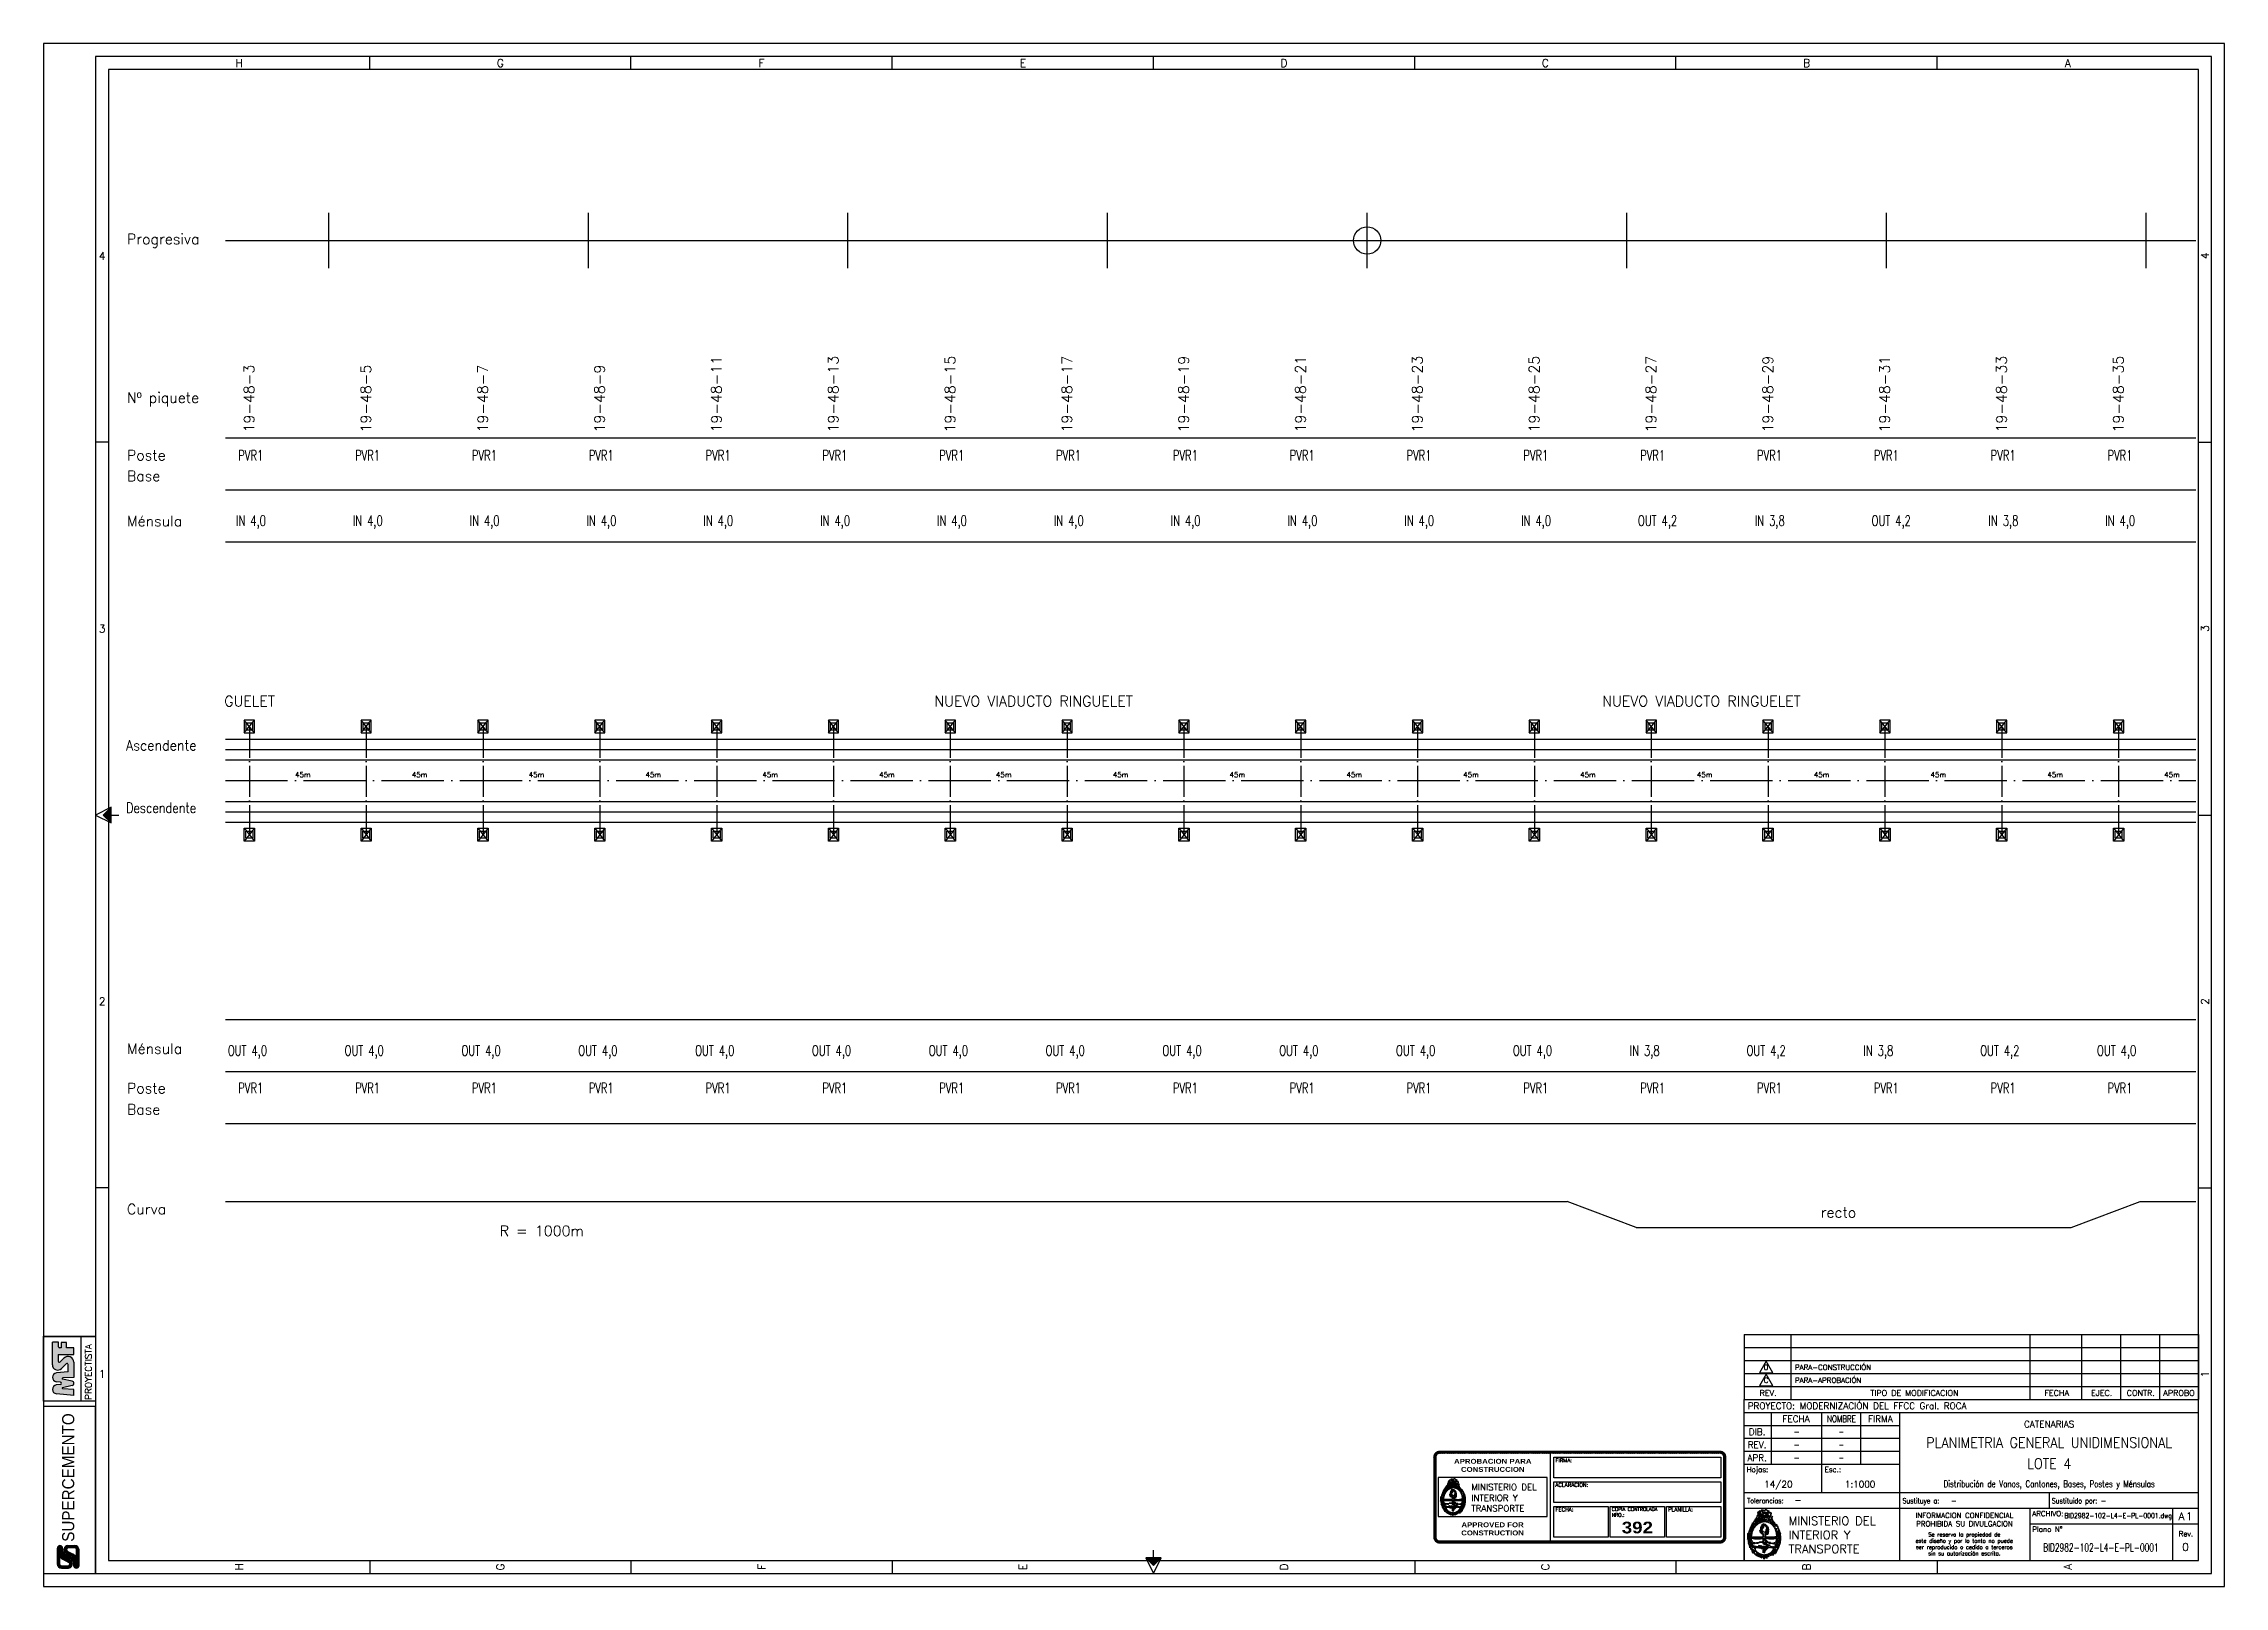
# Paper-space layout 'T14' of a CAD drawing. Header units: millimetres. Extents: x 0 to 840, y 0 to 594.
# The model-space entities are those that its viewports show. They can reach past a viewport. Long polylines and large blocks are cut down to what shows.
import ezdxf
from ezdxf.enums import TextEntityAlignment as Align

# ---------------------------------------------------------------- set-up
doc = ezdxf.new("R2010")
doc.units = ezdxf.units.MM
doc.linetypes.add('ACAD_ISO04W100', pattern=[30, 24, -3, 0, -3])
for name, color, linetype in [('0_FORMATO', 7, 'Continuous'), ('C142', 142, 'Continuous'), ('catenaria via ascendente', 7, 'Continuous'), ('catenaria vía descendente', 7, 'Continuous'), ('E4_ESQUEMAS', 2, 'Continuous'), ('Eje de entrevías', 1, 'Continuous'), ('longitud vano', 7, 'Continuous'), ('M_DIM', 1, 'Continuous'), ('Nº de poste', 6, 'Continuous'), ('TEXTOS', 3, 'Continuous')]:
    doc.layers.add(name, color=color, linetype=linetype)
doc.layers.add('0_VIEWPORTS', color=30, linetype='Continuous', plot=False)
doc.layers.get('0_VIEWPORTS').off()
doc.layers.get('0_VIEWPORTS').freeze()
doc.styles.add('ARIAL', font='arial.ttf', dxfattribs={"width": 0.8})
doc.styles.get("Standard").update_dxf_attribs({"font": 'romans.shx'})
doc.styles.add('STYLE1', font='romans.shx')
doc.styles.add('TEXTO_SELLO', font='')
doc.styles.get('TEXTO_SELLO').set_extended_font_data('Arial Black', bold=True)

psp = doc.layouts.new('T14')

# ---------------------------------------------------------------- texts
at = {"color": 254}
for s, p in [('H', (75.31, 586.5)), ('G', (175.94, 586.5)), ('F', (276.56, 586.5)), ('E', (377.19, 586.5)), ('D', (477.81, 586.5)), ('C', (578.44, 586.5)), ('B', (679.06, 586.5)), ('A', (779.69, 586.5)), ('4', (22.5, 512.25)), ('3', (22.5, 368.75)), ('2', (22.5, 225.25)), ('1', (22.5, 81.75))]:
    psp.add_text(s, height=3, dxfattribs=at).set_placement(p, align=Align.MIDDLE_CENTER)
at = {"linetype": 'Continuous', "style": 'STYLE1'}
for s, p in [('Progresiva', (32.1, 516.76)), ('Nº piquete', (32.1, 455.68)), ('Poste', (32.1, 433.53)), ('Base', (32.1, 425.54)), ('Ménsula', (32.1, 408.17)), ('Ménsula', (32.1, 205.06)), ('Poste', (32.1, 189.81)), ('Base', (32.1, 181.64)), ('Curva', (32.1, 143.25))]:
    psp.add_text(s, height=4, dxfattribs=at).set_placement(p)
at = {"color": 254}
for s, p in [('4', (832.5, 512.25)), ('3', (832.5, 368.75)), ('2', (832.5, 225.25)), ('1', (832.5, 81.75)), ('G', (175.94, 7.5)), ('F', (276.56, 7.5)), ('E', (377.19, 7.5)), ('D', (477.81, 7.5)), ('C', (578.44, 7.5)), ('B', (679.06, 7.5)), ('A', (779.69, 7.5)), ('H', (75.31, 7.5))]:
    psp.add_text(s, height=3, rotation=90, dxfattribs=at).set_placement(p, align=Align.MIDDLE_CENTER)
at = {"linetype": 'Continuous', "style": 'STYLE1'}
for s, width, p in [('Ascendente', 0.9, (31.74, 321.84)), ('Descendente', 0.8, (31.74, 297.78))]:
    psp.add_text(s, height=4, dxfattribs=dict(at, width=width)).set_placement(p)
at = {"color": 254, "style": 'STYLE1'}
for s, p in [('REV.', (664.25, 74.46)), ('TIPO DE MODIFICACION', (720.62, 74.46)), ('FECHA', (775.41, 74.46)), ('EJEC.', (792.72, 74.46)), ('CONTR.', (807.79, 74.46)), ('APROBO', (822.53, 74.46))]:
    psp.add_text(s, height=2.25, dxfattribs=at).set_placement(p, align=Align.MIDDLE_CENTER)
for tag, p, s in [('0', (662.58, 83.34), ''), ('PARA-CONSTRUCCIÓN', (674.59, 83.34), ''), ('C', (662.58, 78.34), 'A'), ('PARA-APROBACIÓN', (674.59, 78.34), 'PARA CONSULTA')]:
    psp.add_attdef(tag, p, s, height=2, dxfattribs=at)

msp = doc.modelspace()

# ---------------------------------------------------------------- texts
at = {"linetype": 'Continuous', "style": 'STYLE1'}
for p in [(22571, 355.64), (22901.44, 355.64), (23158.7, 355.64)]:
    msp.add_text('NUEVO VIADUCTO RINGUELET', height=4, dxfattribs=at).set_placement(p)
at = {"layer": 'longitud vano', "linetype": 'Continuous', "style": 'STYLE1'}
for p in [(22655.17, 328.34), (22700.17, 328.34), (22745.17, 328.34), (22790.17, 328.34), (22835.17, 328.34), (22880.17, 328.34), (22925.17, 328.34), (22970.17, 328.34), (23015.17, 328.34), (23060.17, 328.34), (23105.17, 328.34), (23150.17, 328.34), (23195.17, 328.34), (23240.17, 328.34), (23285.17, 328.34), (23330.17, 328.34), (23375.17, 328.34)]:
    msp.add_text('45m', height=2, dxfattribs=at).set_placement(p)
at = {"layer": 'Nº de poste', "linetype": 'Continuous', "style": 'STYLE1'}
for s, p in [('19-48-11', (22819.47, 461.11)), ('19-48-13', (22864.47, 461.11)), ('19-48-15', (22909.47, 461.11)), ('19-48-17', (22954.47, 461.11)), ('19-48-19', (22999.47, 461.11)), ('19-48-21', (23044.47, 461.11)), ('19-48-23', (23089.47, 461.11)), ('19-48-25', (23134.47, 461.11)), ('19-48-27', (23179.47, 461.11)), ('19-48-29', (23224.47, 461.11)), ('19-48-31', (23269.47, 461.11)), ('19-48-33', (23314.47, 461.11)), ('19-48-35', (23359.47, 461.11)), ('19-48-3', (22639.47, 461.11)), ('19-48-5', (22684.47, 461.11)), ('19-48-7', (22729.47, 461.11)), ('19-48-9', (22774.47, 461.11))]:
    msp.add_text(s, height=4, rotation=90, dxfattribs=at).set_placement(p)
at = {"layer": 'TEXTOS', "linetype": 'Continuous', "style": 'STYLE1', "width": 0.7}
for s, p in [('PVR1', (22633.31, 450.27)), ('PVR1', (22678.31, 450.27)), ('PVR1', (22723.31, 450.27)), ('PVR1', (22768.31, 450.27)), ('PVR1', (22813.31, 450.27)), ('PVR1', (22858.31, 450.27)), ('PVR1', (22903.31, 450.27)), ('PVR1', (22948.31, 450.27)), ('PVR1', (22993.31, 450.27)), ('PVR1', (23038.31, 450.27)), ('PVR1', (23083.31, 450.27)), ('PVR1', (23128.31, 450.27)), ('PVR1', (23173.31, 450.27)), ('PVR1', (23218.31, 450.27)), ('PVR1', (23263.31, 450.27)), ('PVR1', (23308.31, 450.27)), ('PVR1', (23353.31, 450.27)), ('IN 4,0', (22632.44, 425.15)), ('IN 4,0', (22677.44, 425.15)), ('IN 4,0', (22722.44, 425.15)), ('IN 4,0', (22767.44, 425.15)), ('IN 4,0', (22812.44, 425.15)), ('IN 4,0', (22857.44, 425.15)), ('IN 4,0', (22902.44, 425.15)), ('IN 4,0', (22947.44, 425.15)), ('IN 4,0', (22992.44, 425.15)), ('IN 4,0', (23037.44, 425.15)), ('IN 4,0', (23082.44, 425.15)), ('IN 4,0', (23127.44, 425.15)), ('OUT 4,2', (23172.44, 425.15)), ('IN 3,8', (23217.44, 425.15)), ('OUT 4,2', (23262.44, 425.15)), ('IN 3,8', (23307.44, 425.15)), ('IN 4,0', (23352.44, 425.15)), ('OUT 4,0', (22629.27, 221.09)), ('OUT 4,0', (22674.27, 221.09)), ('OUT 4,0', (22719.27, 221.09)), ('OUT 4,0', (22764.27, 221.09)), ('OUT 4,0', (22809.27, 221.09)), ('OUT 4,0', (22854.27, 221.09)), ('OUT 4,0', (22899.27, 221.09)), ('OUT 4,0', (22944.27, 221.09)), ('OUT 4,0', (22989.27, 221.09)), ('OUT 4,0', (23034.27, 221.09)), ('OUT 4,0', (23079.27, 221.09)), ('OUT 4,0', (23124.27, 221.09)), ('IN 3,8', (23169.27, 221.09)), ('OUT 4,2', (23214.27, 221.09)), ('IN 3,8', (23259.27, 221.09)), ('OUT 4,2', (23304.27, 221.09)), ('OUT 4,0', (23349.27, 221.09)), ('PVR1', (22633.31, 206.7)), ('PVR1', (22678.31, 206.7)), ('PVR1', (22723.31, 206.7)), ('PVR1', (22768.31, 206.7)), ('PVR1', (22813.31, 206.7)), ('PVR1', (22858.31, 206.7)), ('PVR1', (22903.31, 206.7)), ('PVR1', (22948.31, 206.7)), ('PVR1', (22993.31, 206.7)), ('PVR1', (23038.31, 206.7)), ('PVR1', (23083.31, 206.7)), ('PVR1', (23128.31, 206.7)), ('PVR1', (23173.31, 206.7)), ('PVR1', (23218.31, 206.7)), ('PVR1', (23263.31, 206.7)), ('PVR1', (23308.31, 206.7)), ('PVR1', (23353.31, 206.7))]:
    msp.add_text(s, height=4, dxfattribs=at).set_placement(p)
at = {"layer": 'TEXTOS', "linetype": 'Continuous', "style": 'STYLE1'}
for s, p in [('recto', (23242.83, 158.81)), ('R = 1000m', (22734.01, 151.69))]:
    msp.add_text(s, height=4, dxfattribs=at).set_placement(p)

# ---------------------------------------------------------------- blocks, each defined once
blk = doc.blocks.new('A$C1FFA7F0F')
h = blk.add_hatch(color=20)
h.paths.add_polyline_path([(9.16, 13.94), (9.64, 13.94, -1), (9.64, 13.44), (9.16, 13.44, 0.273167), (6.68, 11.97), (5.33, 9.52, -0.273167), (3.55, 8.47), (3.07, 8.47, 1), (3.07, 6.37), (9.04, 6.37, 0.414214), (10.69, 8.02), (10.69, 10.66, 0.761103), (7.82, 11.34), (6.47, 8.89, -0.273167), (3.55, 7.17), (3.07, 7.17, -1), (3.07, 7.67), (3.55, 7.67, 0.273167), (6.03, 9.14), (7.38, 11.59, -0.273167), (9.16, 12.64), (9.64, 12.64, 1), (9.64, 14.74), (3.67, 14.74, 0.414214), (2.02, 13.09), (2.02, 10.45, 0.761103), (4.89, 9.76), (6.24, 12.21, -0.273167)])
h.paths.add_polyline_path([(5.36, 12.52), (4.1, 10.2, -0.777391), (2.92, 10.5), (2.92, 13.09, -0.414214), (3.67, 13.84), (5.83, 13.84, -0.658298), (6.01, 13.41, 0.064981)], flags=16)
h.paths.add_polyline_path([(9.79, 10.6), (9.79, 8.02, -0.414214), (9.04, 7.27), (6.87, 7.27, -0.658298), (6.69, 7.69, 0.064981), (7.34, 8.59), (8.6, 10.91, -0.777391)], flags=16)
at = {"color": 254}
for p, q in [((2.02, 13.09), (2.02, 10.45)), ((2.92, 13.09), (2.92, 10.5)), ((3.55, 8.47), (3.07, 8.47)), ((9.64, 14.74), (3.67, 14.74)), ((5.83, 13.84), (3.67, 13.84)), ((4.1, 10.2), (5.36, 12.52)), ((4.89, 9.76), (6.24, 12.21)), ((5.33, 9.52), (6.68, 11.97)), ((6.03, 9.14), (7.38, 11.59)), ((6.47, 8.89), (7.82, 11.34)), ((8.6, 10.91), (7.34, 8.59)), ((9.16, 13.94), (9.64, 13.94)), ((9.16, 13.44), (9.64, 13.44)), ((9.16, 12.64), (9.64, 12.64)), ((9.79, 8.02), (9.79, 10.6)), ((10.69, 10.66), (10.69, 8.02)), ((3.55, 7.67), (3.07, 7.67)), ((3.55, 7.17), (3.07, 7.17)), ((3.07, 6.37), (9.04, 6.37)), ((6.87, 7.27), (9.04, 7.27))]:
    blk.add_line(p, q, dxfattribs=at)
for centre, radius, start, end in [((3.67, 13.09), 1.65, 90, 180), ((3.55, 10.5), 1.53, 177.9851, 331.11432), ((3.07, 7.42), 1.05, 90, 270), ((3.67, 13.09), 0.75, 90, 180), ((3.55, 10.5), 0.631, 180, 331.44476), ((3.55, 10.5), 2.03, 270, 331.11432), ((3.55, 10.5), 2.83, 270, 331.11432), ((3.55, 10.5), 3.33, 270, 331.11432), ((9.12, 10.47), 4.28, 136.57307, 151.46534), ((5.83, 13.59), 0.25, 316.57307, 90), ((9.16, 10.6), 3.33, 90, 151.11432), ((9.16, 10.6), 2.83, 90, 151.11432), ((3.59, 10.63), 4.28, 316.57307, 331.46534), ((9.16, 10.6), 2.03, 90, 151.11432), ((9.16, 10.6), 1.53, 2.0149, 151.11432), ((9.16, 10.6), 0.631, 0, 151.44476), ((9.64, 13.69), 1.05, 270, 90), ((9.64, 13.69), 0.25, 270, 90), ((3.07, 7.42), 0.25, 90, 270), ((6.87, 7.52), 0.25, 136.57307, 270), ((9.04, 8.02), 1.65, 270, 0), ((9.04, 8.02), 0.75, 270, 0)]:
    blk.add_arc(centre, radius, start, end, dxfattribs=at)
blk = doc.blocks.new('A$C4AE07E70')
blk.add_hatch(color=160).paths.add_polyline_path([(15.45, 14.35), (18.06, 14.35), (18.06, 8.33), (20.5, 8.33), (20.5, 11.18), (22.68, 11.18), (22.68, 13.25), (20.51, 13.25), (20.51, 13.86, -0.414214), (20.94, 14.29), (22.7, 14.29), (22.7, 16.62), (14.06, 16.62, 0.665978), (12.6, 13.12), (14.39, 11.31, -0.665978), (14.09, 10.58), (11.29, 10.58), (10.89, 15.07, 0.906345), (7.5, 15.1), (7.32, 13.47, -0.898012), (6.44, 13.47), (6.26, 15.1, 0.906345), (2.87, 15.07), (2.27, 8.33), (4.58, 8.33), (4.79, 12.65, -0.872619), (5.21, 12.68), (6.05, 8.99, 0.79913), (7.71, 8.99), (8.54, 12.68, -0.872619), (8.97, 12.65), (9.18, 8.33), (14.98, 8.33, 0.665048), (16.58, 12.15), (15.15, 13.62, -0.665048)])
at = {"color": 254}
for p, q in [((2.27, 8.33), (2.87, 15.07)), ((4.58, 8.33), (4.79, 12.65)), ((6.05, 8.99), (5.21, 12.68)), ((6.44, 13.47), (6.26, 15.1)), ((7.32, 13.47), (7.5, 15.1)), ((7.71, 8.99), (8.54, 12.68)), ((9.18, 8.33), (8.97, 12.65)), ((11.29, 10.58), (10.89, 15.07)), ((11.28, 10.58), (14.09, 10.58)), ((14.39, 11.31), (12.6, 13.12)), ((14.06, 16.62), (22.7, 16.62)), ((15.15, 13.62), (16.58, 12.15)), ((18.06, 14.35), (15.45, 14.35)), ((18.06, 14.35), (18.06, 8.33)), ((20.5, 8.33), (20.5, 11.18)), ((20.5, 11.18), (22.68, 11.18)), ((20.51, 13.25), (20.51, 13.86)), ((22.68, 13.25), (20.51, 13.25)), ((20.94, 14.29), (22.7, 14.29)), ((22.68, 11.18), (22.68, 13.25)), ((22.7, 14.29), (22.7, 16.62)), ((2.27, 8.33), (4.58, 8.33)), ((14.98, 8.33), (9.18, 8.33)), ((18.06, 8.33), (20.5, 8.33))]:
    blk.add_line(p, q, dxfattribs=at)
for centre, radius, start, end in [((4.57, 14.92), 1.7, 6.15158, 174.90132), ((5, 12.64), 0.215, 12.74121, 177.17543), ((6.88, 9.18), 0.849, 192.74121, 347.25879), ((6.88, 13.52), 0.445, 186.15158, 353.84842), ((9.19, 14.92), 1.7, 5.09868, 173.84842), ((8.75, 12.64), 0.215, 2.82457, 167.25879), ((14.06, 14.57), 2.05, 90, 224.65105), ((14.09, 11.01), 0.426, 270, 44.65105), ((14.98, 10.58), 2.25, 270, 44.50331), ((15.45, 13.92), 0.43, 90, 224.50331), ((20.94, 13.86), 0.43, 90, 180)]:
    blk.add_arc(centre, radius, start, end, dxfattribs=at)
blk = doc.blocks.new('Logo MSF y Supercemento')
at = {"color": 254}
for p, q in [((66.28, 20), (91.28, 20)), ((66.28, 0), (66.28, 20)), ((91.28, 20), (91.28, 0)), ((66.28, 5.53), (91.28, 5.53)), ((91.28, 0), (66.28, 0))]:
    blk.add_line(p, q, dxfattribs=at)
blk.add_lwpolyline([(64.28, 0), (64.28, 20), (0, 20), (0, 0)], close=True, dxfattribs=at)
for name, p in [('A$C1FFA7F0F', (0, 0)), ('A$C4AE07E70', (66.28, 0))]:
    blk.add_blockref(name, p)
at = {"color": 254, "style": 'ARIAL', "width": 0.9}
blk.add_text('SUPERCEMENTO', height=4.66, dxfattribs=at).set_placement((36.9, 10.53), align=Align.MIDDLE_CENTER)
at = {"color": 254, "style": 'STYLE1'}
blk.add_text('PROYECTISTA', height=2.5, dxfattribs=at).set_placement((66.82, 1.5))
blk = doc.blocks.new('*X39')
at = {"color": 0}
for p, q in [((95.67, 17.54), (98.62, 20.48)), ((95.76, 17.45), (98.62, 20.31)), ((95.85, 17.36), (98.62, 20.13)), ((95.94, 17.27), (98.62, 19.95)), ((96.02, 17.18), (98.62, 19.78)), ((96.11, 17.09), (98.62, 19.6)), ((96.2, 17), (98.62, 19.42)), ((96.29, 16.92), (98.62, 19.25)), ((96.38, 16.83), (98.62, 19.07)), ((96.47, 16.74), (98.62, 18.89)), ((96.55, 16.65), (98.62, 18.71)), ((96.64, 16.56), (98.62, 18.54)), ((96.73, 16.47), (98.62, 18.36)), ((96.82, 16.39), (98.62, 18.18)), ((96.91, 16.3), (98.62, 18.01)), ((97, 16.21), (98.62, 17.83)), ((97.08, 16.12), (98.62, 17.65)), ((97.17, 16.03), (98.62, 17.48)), ((97.26, 15.94), (98.62, 17.3)), ((97.35, 15.86), (98.62, 17.12)), ((97.44, 15.77), (98.62, 16.95)), ((97.53, 15.68), (98.62, 16.77)), ((97.61, 15.59), (98.62, 16.59)), ((97.7, 15.5), (98.62, 16.42)), ((97.79, 15.41), (98.62, 16.24)), ((97.88, 15.33), (98.62, 16.06)), ((97.97, 15.24), (98.62, 15.89)), ((98.06, 15.15), (98.62, 15.71)), ((98.15, 15.06), (98.62, 15.53)), ((98.23, 14.97), (98.62, 15.36)), ((98.32, 14.88), (98.62, 15.18)), ((98.41, 14.79), (98.62, 15)), ((98.5, 14.71), (98.62, 14.83)), ((98.59, 14.62), (98.62, 14.65))]:
    blk.add_line(p, q, dxfattribs=at)
blk = doc.blocks.new('*X40')
at = {"color": 0}
for p, q in [((95.67, 17.54), (98.62, 20.48)), ((95.76, 17.45), (98.62, 20.31)), ((95.85, 17.36), (98.62, 20.13)), ((95.94, 17.27), (98.62, 19.95)), ((96.02, 17.18), (98.62, 19.78)), ((96.11, 17.09), (98.62, 19.6)), ((96.2, 17), (98.62, 19.42)), ((96.29, 16.92), (98.62, 19.25)), ((96.38, 16.83), (98.62, 19.07)), ((96.47, 16.74), (98.62, 18.89)), ((96.55, 16.65), (98.62, 18.71)), ((96.64, 16.56), (98.62, 18.54)), ((96.73, 16.47), (98.62, 18.36)), ((96.82, 16.39), (98.62, 18.18)), ((96.91, 16.3), (98.62, 18.01)), ((97, 16.21), (98.62, 17.83)), ((97.08, 16.12), (98.62, 17.65)), ((97.17, 16.03), (98.62, 17.48)), ((97.26, 15.94), (98.62, 17.3)), ((97.35, 15.86), (98.62, 17.12)), ((97.44, 15.77), (98.62, 16.95)), ((97.53, 15.68), (98.62, 16.77)), ((97.61, 15.59), (98.62, 16.59)), ((97.7, 15.5), (98.62, 16.42)), ((97.79, 15.41), (98.62, 16.24)), ((97.88, 15.33), (98.62, 16.06)), ((97.97, 15.24), (98.62, 15.89)), ((98.06, 15.15), (98.62, 15.71)), ((98.15, 15.06), (98.62, 15.53)), ((98.23, 14.97), (98.62, 15.36)), ((98.32, 14.88), (98.62, 15.18)), ((98.41, 14.79), (98.62, 15)), ((98.5, 14.71), (98.62, 14.83)), ((98.59, 14.62), (98.62, 14.65))]:
    blk.add_line(p, q, dxfattribs=at)
blk = doc.blocks.new('ROTULO_CARATULA')
at = {"layer": '0_FORMATO', "color": 255}
for p, q in [((0, 0), (0, 62)), ((0, 52), (60, 52)), ((10.56, 37), (10.56, 57)), ((30, 37), (30, 57)), ((45, 37), (45, 57)), ((60, 0), (60, 57)), ((0, 47), (60, 47)), ((0, 42), (60, 42)), ((0, 37), (60, 37)), ((30, 26), (30, 37)), ((175, 26), (0, 26)), ((117.5, 26), (117.5, 20)), ((175, 20), (0, 20)), ((0, 19.43), (0, 0)), ((59.99, 0), (59.99, 19.16)), ((110, 20), (110, 0)), ((165, 20), (165, 0)), ((175, 14), (110, 14)), ((0, 0), (175, 0))]:
    blk.add_line(p, q, dxfattribs=at)
at = {"layer": '0_FORMATO', "color": 7}
for p, q in [((0, 62), (175, 62)), ((0, 57), (175, 57))]:
    blk.add_line(p, q, dxfattribs=at)
at = {"layer": '0_FORMATO', "color": 253}
for p, q in [((0, 19.89), (0, 17.7)), ((4.86, 16.59), (5.01, 16.8)), ((5.01, 16.8), (5.17, 17.01)), ((5.17, 17.01), (5.32, 17.22)), ((5.2, 18.25), (6.02, 19.07)), ((5.37, 18.01), (5.2, 18.25)), ((5.2, 17.43), (5.37, 17.66)), ((5.32, 17.22), (5.47, 17.43)), ((5.45, 17.88), (5.37, 18.01)), ((5.37, 17.66), (5.45, 17.79)), ((5.45, 17.79), (5.45, 17.88)), ((6.02, 19.07), (6.32, 19)), ((6.32, 19), (6.44, 19.06)), ((6.44, 19.06), (6.57, 19.34)), ((6.57, 19.34), (7.39, 18.79)), ((7.39, 18.79), (7.66, 19.34)), ((7.66, 19.34), (7.94, 18.79)), ((7.94, 18.79), (8.21, 19.62)), ((8.21, 19.62), (9.58, 19.07)), ((9.58, 19.07), (9.31, 18.25)), ((9.31, 18.25), (10.4, 18.25)), ((10.4, 18.25), (10.13, 16.6)), ((10.4, 16.72), (10.66, 16.82)), ((10.66, 16.82), (10.93, 16.92)), ((10.85, 16.82), (10.77, 16.64)), ((10.96, 16.99), (10.85, 16.82)), ((1.59, 8.58), (1.6, 8.83)), ((1.59, 8.34), (1.59, 8.58)), ((1.6, 8.83), (1.61, 9.07)), ((1.61, 9.07), (1.63, 9.31)), ((1.63, 9.31), (1.66, 9.56)), ((1.66, 9.56), (1.69, 9.8)), ((1.69, 9.8), (1.73, 10.04)), ((1.73, 10.04), (1.77, 10.28)), ((1.77, 10.28), (1.83, 10.52)), ((1.83, 10.52), (1.88, 10.75)), ((1.88, 10.75), (1.95, 10.99)), ((1.95, 10.99), (2.01, 11.23)), ((2.01, 11.23), (2.09, 11.46)), ((2.09, 11.46), (2.17, 11.69)), ((2.17, 11.69), (2.25, 11.93)), ((2.25, 11.93), (2.34, 12.16)), ((2.34, 12.16), (2.43, 12.39)), ((2.43, 12.39), (2.53, 12.62)), ((2.53, 12.62), (2.63, 12.85)), ((2.63, 12.85), (2.74, 13.08)), ((2.74, 13.08), (2.85, 13.3)), ((2.85, 13.3), (2.96, 13.53)), ((2.96, 13.53), (3.08, 13.76)), ((3.08, 13.76), (3.2, 13.98)), ((3.2, 13.98), (3.32, 14.2)), ((3.32, 14.2), (3.45, 14.43)), ((3.45, 14.43), (3.58, 14.65)), ((3.58, 14.65), (3.71, 14.87)), ((3.71, 14.87), (3.85, 15.09)), ((3.85, 15.09), (3.99, 15.3)), ((3.99, 15.3), (4.13, 15.52)), ((4.13, 15.52), (4.27, 15.74)), ((4.27, 15.74), (4.42, 15.95)), ((4.42, 15.95), (4.56, 16.17)), ((4.56, 16.17), (4.71, 16.38)), ((4.71, 16.38), (4.86, 16.59)), ((10.13, 16.6), (10.4, 16.72)), ((10.77, 16.64), (10.74, 16.45)), ((10.74, 16.45), (10.74, 16.25)), ((10.74, 16.25), (10.77, 16.04)), ((10.77, 16.04), (10.83, 15.82)), ((10.83, 15.82), (10.92, 15.6)), ((10.92, 15.6), (11.03, 15.38)), ((11.03, 15.38), (11.16, 15.15)), ((11.16, 15.15), (11.3, 14.92)), ((11.3, 14.92), (11.46, 14.69)), ((11.46, 14.69), (11.62, 14.46)), ((11.62, 14.46), (11.8, 14.24)), ((11.8, 14.24), (11.98, 14.01)), ((11.98, 14.01), (12.15, 13.79)), ((12.15, 13.79), (12.33, 13.58)), ((12.33, 13.58), (12.49, 13.37)), ((12.49, 13.37), (12.65, 13.18)), ((12.65, 13.18), (12.8, 12.99)), ((12.8, 12.99), (12.93, 12.81)), ((12.93, 12.81), (13.04, 12.65)), ((13.04, 12.65), (13.12, 12.49)), ((13.12, 12.49), (13.23, 12.29)), ((13.23, 12.29), (13.33, 12.07)), ((13.33, 12.07), (13.42, 11.85)), ((13.42, 11.85), (13.5, 11.63)), ((13.5, 11.63), (13.58, 11.4)), ((13.58, 11.4), (13.65, 11.17)), ((13.65, 11.17), (13.72, 10.93)), ((13.72, 10.93), (13.78, 10.7)), ((13.78, 10.7), (13.83, 10.45)), ((13.83, 10.45), (13.88, 10.21)), ((13.88, 10.21), (13.92, 9.96)), ((13.92, 9.96), (13.95, 9.72)), ((13.95, 9.72), (13.98, 9.47)), ((13.98, 9.47), (14, 9.21)), ((14, 9.21), (14.01, 8.96)), ((14.01, 8.96), (14.02, 8.71)), ((14.02, 8.46), (14.01, 8.2)), ((14.02, 8.71), (14.02, 8.46)), ((1.6, 8.09), (1.59, 8.34)), ((1.61, 7.84), (1.6, 8.09)), ((1.64, 7.59), (1.61, 7.84)), ((1.67, 7.34), (1.64, 7.59)), ((1.7, 7.09), (1.67, 7.34)), ((1.75, 6.84), (1.7, 7.09)), ((1.8, 6.59), (1.75, 6.84)), ((1.87, 6.34), (1.8, 6.59)), ((1.94, 6.08), (1.87, 6.34)), ((2.02, 5.83), (1.94, 6.08)), ((2.11, 5.58), (2.02, 5.83)), ((2.21, 5.32), (2.11, 5.58)), ((2.31, 5.06), (2.21, 5.32)), ((2.43, 4.81), (2.31, 5.06)), ((2.56, 4.55), (2.43, 4.81)), ((2.69, 4.29), (2.56, 4.55)), ((2.82, 4.07), (2.69, 4.29)), ((2.95, 3.85), (2.82, 4.07)), ((3.1, 3.63), (2.95, 3.85)), ((3.26, 3.41), (3.1, 3.63)), ((3.43, 3.19), (3.26, 3.41)), ((3.62, 2.98), (3.43, 3.19)), ((3.81, 2.77), (3.62, 2.98)), ((4.01, 2.58), (3.81, 2.77)), ((4.21, 2.39), (4.01, 2.58)), ((4.43, 2.2), (4.21, 2.39)), ((4.65, 2.04), (4.43, 2.2)), ((4.88, 1.88), (4.65, 2.04)), ((5.11, 1.74), (4.88, 1.88)), ((5.35, 1.61), (5.11, 1.74)), ((5.59, 1.51), (5.35, 1.61)), ((8.48, 1.82), (5.47, 2.1)), ((5.47, 2.1), (6.84, 1.28)), ((5.84, 1.42), (5.59, 1.51)), ((6.09, 1.35), (5.84, 1.42)), ((6.34, 1.3), (6.09, 1.35)), ((6.59, 1.28), (6.34, 1.3)), ((6.84, 1.28), (6.59, 1.28)), ((6.84, 1.28), (8.48, 1.82)), ((7.14, 1.25), (6.84, 1.28)), ((7.33, 1.17), (7.14, 1.25)), ((7.45, 1.02), (7.33, 1.17)), ((7.55, 0.78), (7.45, 1.02)), ((7.66, 0.46), (7.55, 0.78)), ((8.21, 1.28), (7.66, 0.46)), ((9.58, 1.55), (8.21, 1.28)), ((10.4, 2.65), (8.76, 1.82)), ((8.76, 1.82), (9.58, 1.55)), ((10.13, 1.82), (10.4, 2.65)), ((10.36, 1.92), (10.13, 1.82)), ((10.58, 2.03), (10.36, 1.92)), ((10.8, 2.15), (10.58, 2.03)), ((11.01, 2.27), (10.8, 2.15)), ((11.21, 2.41), (11.01, 2.27)), ((11.41, 2.55), (11.21, 2.41)), ((11.6, 2.7), (11.41, 2.55)), ((11.78, 2.86), (11.6, 2.7)), ((11.95, 3.02), (11.78, 2.86)), ((12.12, 3.2), (11.95, 3.02)), ((12.28, 3.38), (12.12, 3.2)), ((12.43, 3.56), (12.28, 3.38)), ((12.58, 3.76), (12.43, 3.56)), ((12.71, 3.95), (12.58, 3.76)), ((12.84, 4.16), (12.71, 3.95)), ((12.97, 4.37), (12.84, 4.16)), ((13.09, 4.58), (12.97, 4.37)), ((13.2, 4.8), (13.09, 4.58)), ((13.3, 5.03), (13.2, 4.8)), ((13.4, 5.26), (13.3, 5.03)), ((13.48, 5.49), (13.4, 5.26)), ((13.57, 5.72), (13.48, 5.49)), ((13.64, 5.96), (13.57, 5.72)), ((13.71, 6.2), (13.64, 5.96)), ((13.77, 6.45), (13.71, 6.2)), ((13.83, 6.69), (13.77, 6.45)), ((13.87, 6.94), (13.83, 6.69)), ((13.91, 7.19), (13.87, 6.94)), ((13.95, 7.44), (13.91, 7.19)), ((13.98, 7.7), (13.95, 7.44)), ((14, 7.95), (13.98, 7.7)), ((14.01, 8.2), (14, 7.95))]:
    blk.add_line(p, q, dxfattribs=at)
at = {"layer": '0_FORMATO'}
blk.add_line((59.99, 19.16), (59.99, 21.62), dxfattribs=at)
at = {"layer": '0_FORMATO', "color": 253}
for points in [[(0, 19.89), (0, 19.89)], [(6.3, 18.79), (5.47, 17.15), (4.93, 17.15), (4.93, 15.51), (5.22, 15.48), (5.42, 15.4), (5.5, 15.29), (5.44, 15.13), (5.2, 14.96), (5.42, 14.93), (5.66, 14.92), (5.92, 14.91), (6.21, 14.92), (6.5, 14.95), (6.79, 14.99), (7.09, 15.04), (7.39, 15.1), (7.67, 15.18), (7.94, 15.27), (8.19, 15.38), (8.41, 15.5), (8.6, 15.63), (8.76, 15.78), (5.75, 15.24), (6.3, 18.79)], [(6.02, 19.07), (5.2, 18.25), (5.51, 18.2), (5.75, 18.24), (5.93, 18.34), (6.03, 18.51), (6.06, 18.76), (6.02, 19.07)], [(5.75, 17.43), (5.47, 16.06), (5.69, 16.27), (5.83, 16.47), (5.9, 16.67), (5.9, 16.89), (5.85, 17.14), (5.75, 17.43)], [(6.57, 18.25), (6.02, 16.88), (6.25, 17.15), (6.42, 17.39), (6.53, 17.63), (6.58, 17.91), (6.57, 18.25)], [(6.02, 16.33), (6.84, 16.33), (6.57, 17.43), (7.66, 17.43), (7.39, 16.6), (8.21, 16.6), (7.94, 17.43), (8.76, 17.43), (8.78, 17.04), (8.85, 16.78), (9.01, 16.57), (9.31, 16.33), (9.25, 16.62), (9.18, 16.88), (9.09, 17.11), (8.99, 17.32), (8.88, 17.5), (8.76, 17.65), (8.63, 17.78), (8.49, 17.88), (8.34, 17.96), (8.19, 18.02), (8.03, 18.05), (7.87, 18.06), (7.71, 18.05), (7.54, 18.02), (7.38, 17.96), (7.21, 17.89), (7.05, 17.79), (6.9, 17.67), (6.75, 17.54), (6.6, 17.38), (6.47, 17.21), (6.34, 17.01), (6.22, 16.8), (6.11, 16.58), (6.02, 16.33)], [(8.21, 19.62), (8.07, 19.32), (7.95, 19.15), (7.82, 19.09), (7.64, 19.16), (7.39, 19.34), (6.57, 19.34), (6.68, 19.08), (6.81, 18.86), (6.96, 18.69), (7.13, 18.56), (7.32, 18.47), (7.51, 18.41), (7.72, 18.38), (7.94, 18.37), (8.16, 18.39), (8.4, 18.43), (8.63, 18.49), (8.87, 18.55), (9.11, 18.63), (9.35, 18.71), (9.58, 18.79), (8.21, 19.62)], [(6.57, 17.43), (6.7, 17.13), (6.83, 16.89), (6.98, 16.71), (7.15, 16.58), (7.36, 16.47), (7.62, 16.39), (7.94, 16.33), (7.66, 17.43), (6.57, 17.43)], [(6.84, 17.43), (6.84, 16.88), (7.39, 16.88), (7.39, 17.43), (6.84, 17.43)], [(6.93, 18.34), (7.02, 18.16), (6.93, 18.34)], [(7.75, 19.16), (7.85, 18.98), (7.75, 19.16)], [(7.94, 17.43), (7.94, 16.88), (8.76, 16.88), (8.76, 17.43), (7.94, 17.43)], [(8.21, 16.88), (9.03, 16.33), (8.21, 16.88)], [(8.48, 18.52), (8.48, 17.97), (9.03, 17.97), (8.48, 18.52)], [(8.76, 17.97), (9.85, 16.33), (9.75, 16.64), (9.65, 16.92), (9.54, 17.17), (9.4, 17.39), (9.23, 17.59), (9.02, 17.79), (8.76, 17.97)], [(9.03, 18.79), (9.31, 15.78), (10.67, 15.51), (10.67, 16.6), (10.13, 16.6), (10.4, 18.25), (9.03, 18.79)], [(9.67, 17.24), (9.76, 17.06), (9.67, 17.24)], [(1.37, 10.31), (1.37, 8.12), (1.64, 8.94), (2.46, 9.21), (2.3, 9.4), (2.15, 9.52), (2.06, 9.59), (2.06, 9.64), (2.19, 9.69), (2.46, 9.76), (1.37, 10.31)], [(6.02, 11.68), (6.09, 11.35), (6.17, 11.09), (6.27, 10.87), (6.41, 10.7), (6.58, 10.56), (6.8, 10.46), (7.06, 10.37), (7.39, 10.31), (7.39, 8.94), (2.74, 8.94), (2.76, 9.2), (2.79, 9.47), (2.82, 9.74), (2.85, 10), (2.86, 10.26), (2.85, 10.52), (2.82, 10.76), (2.75, 10.99), (2.63, 11.21), (2.46, 11.4), (2.74, 10.86), (1.92, 11.13), (1.64, 10.04), (2.19, 10.58), (1.92, 9.21), (2.46, 7.57), (2.74, 8.67), (7.39, 8.67), (7.39, 6.75), (7.94, 8.67), (8.2, 8.67), (8.46, 8.68), (8.72, 8.68), (8.99, 8.7), (9.26, 8.71), (9.53, 8.72), (9.8, 8.72), (10.07, 8.73), (10.33, 8.73), (10.6, 8.72), (10.87, 8.71), (11.13, 8.69), (11.39, 8.66), (11.64, 8.62), (11.89, 8.56), (12.14, 8.5), (12.38, 8.42), (12.62, 8.32), (12.85, 8.21), (13.07, 8.08), (13.28, 7.93), (13.49, 7.76), (13.68, 7.57), (12.59, 7.85), (12.04, 4.84), (10.67, 5.11), (11.5, 4.56), (10.13, 2.65), (11.22, 2.65), (12.59, 5.93), (13.68, 5.66), (12.86, 6.2), (12.86, 7.3), (13.68, 6.48), (13.96, 10.31), (13.14, 8.39), (13.14, 9.49), (12.89, 9.36), (12.64, 9.25), (12.38, 9.16), (12.12, 9.09), (11.85, 9.03), (11.58, 8.98), (11.3, 8.94), (11.02, 8.92), (10.74, 8.9), (10.46, 8.89), (10.18, 8.89), (9.89, 8.89), (9.61, 8.89), (9.33, 8.9), (9.05, 8.91), (8.76, 8.92), (8.49, 8.93), (8.21, 8.94), (7.94, 8.94), (8.48, 10.58), (7.12, 11.13), (7.09, 10.83), (7.01, 10.66), (6.86, 10.6), (6.63, 10.59), (6.3, 10.58), (6.02, 11.68)], [(1.64, 8.94), (1.69, 8.61), (1.75, 8.34), (1.84, 8.11), (1.98, 7.92), (2.18, 7.74), (2.46, 7.57), (1.92, 8.12), (2.46, 8.94), (1.64, 8.94)], [(1.92, 10.58), (1.92, 10.04), (2.46, 10.04), (1.92, 10.58)], [(2.01, 11.77), (2.1, 11.59), (2.01, 11.77)], [(2.1, 9.67), (2.28, 9.58), (2.1, 9.67)], [(2.19, 12.23), (2.18, 11.9), (2.19, 11.64), (2.23, 11.42), (2.33, 11.24), (2.49, 11.05), (2.74, 10.86), (2.46, 11.4), (3.28, 11.13), (2.19, 12.23)], [(3.28, 14.41), (3.13, 14.14), (2.98, 13.87), (2.85, 13.62), (2.73, 13.36), (2.63, 13.1), (2.55, 12.84), (2.5, 12.56), (2.47, 12.27), (2.46, 11.95), (2.6, 12.18), (2.73, 12.41), (2.87, 12.65), (3, 12.89), (3.12, 13.14), (3.21, 13.4), (3.29, 13.65), (3.33, 13.91), (3.33, 14.16), (3.28, 14.41)], [(2.74, 8.94), (7.39, 8.94), (7.39, 10.04), (7.23, 10.14), (7.08, 10.26), (6.94, 10.42), (6.82, 10.59), (6.71, 10.78), (6.61, 10.99), (6.54, 11.21), (6.48, 11.43), (6.43, 11.66), (6.4, 11.9), (6.4, 12.13), (6.41, 12.36), (6.44, 12.58), (6.49, 12.8), (6.56, 13), (6.65, 13.18), (6.76, 13.35), (6.9, 13.49), (7.06, 13.61), (7.24, 13.69), (7.45, 13.75), (7.68, 13.77), (7.9, 13.76), (8.11, 13.72), (8.3, 13.65), (8.48, 13.56), (8.64, 13.45), (8.79, 13.31), (8.92, 13.16), (9.03, 13), (9.13, 12.82), (9.21, 12.63), (9.28, 12.43), (9.32, 12.23), (9.35, 12.02), (9.36, 11.81), (9.36, 11.6), (9.33, 11.39), (9.28, 11.19), (9.22, 11), (9.14, 10.81), (9.03, 10.64), (8.91, 10.48), (8.77, 10.34), (8.6, 10.22), (8.42, 10.11), (8.21, 10.04), (8.21, 8.94), (12.59, 8.94), (12.58, 9.2), (12.57, 9.46), (12.55, 9.71), (12.53, 9.96), (12.5, 10.2), (12.46, 10.43), (12.42, 10.66), (12.37, 10.88), (12.31, 11.09), (12.26, 11.3), (12.19, 11.5), (12.12, 11.7), (12.05, 11.89), (11.97, 12.08), (11.88, 12.25), (11.79, 12.43), (11.7, 12.59), (11.6, 12.75), (11.5, 12.91), (11.39, 13.06), (11.28, 13.2), (11.17, 13.33), (11.05, 13.46), (10.93, 13.59), (10.81, 13.71), (10.68, 13.82), (10.55, 13.93), (10.42, 14.03), (10.28, 14.12), (10.15, 14.21), (10.01, 14.29), (9.86, 14.37), (9.72, 14.44), (9.57, 14.51), (9.42, 14.56), (9.27, 14.62), (9.12, 14.67), (8.97, 14.71), (8.82, 14.74), (8.66, 14.77), (8.51, 14.8), (8.35, 14.81), (8.19, 14.83), (8.03, 14.83), (7.87, 14.83), (7.72, 14.83), (7.56, 14.82), (7.4, 14.8), (7.24, 14.78), (7.08, 14.75), (6.93, 14.71), (6.77, 14.67), (6.61, 14.63), (6.46, 14.58), (6.3, 14.52), (6.15, 14.46), (6, 14.39), (5.85, 14.31), (5.7, 14.23), (5.56, 14.15), (5.41, 14.06), (5.27, 13.96), (5.13, 13.85), (4.99, 13.75), (4.86, 13.63), (4.73, 13.51), (4.6, 13.39), (4.47, 13.25), (4.35, 13.12), (4.23, 12.97), (4.11, 12.83), (4, 12.67), (3.89, 12.51), (3.78, 12.35), (3.68, 12.18), (3.58, 12), (3.49, 11.82), (3.4, 11.63), (3.32, 11.44), (3.24, 11.24), (3.16, 11.03), (3.09, 10.82), (3.03, 10.61), (2.97, 10.38), (2.92, 10.16), (2.87, 9.93), (2.83, 9.69), (2.79, 9.44), (2.76, 9.2), (2.74, 8.94)], [(2.74, 12.23), (3.28, 11.68), (3.28, 12.23), (2.74, 12.23)], [(2.74, 8.67), (2.98, 8.58), (3.24, 8.5), (3.5, 8.44), (3.76, 8.39), (4.04, 8.36), (4.32, 8.34), (4.6, 8.32), (4.88, 8.32), (5.17, 8.32), (5.45, 8.32), (5.74, 8.33), (6.02, 8.35), (6.31, 8.36), (6.58, 8.37), (6.86, 8.38), (7.13, 8.39), (7.39, 8.39), (7.14, 8.49), (6.89, 8.56), (6.63, 8.62), (6.36, 8.67), (6.09, 8.7), (5.81, 8.72), (5.53, 8.74), (5.25, 8.74), (4.96, 8.74), (4.67, 8.74), (4.39, 8.73), (4.1, 8.71), (3.82, 8.7), (3.54, 8.69), (3.27, 8.68), (3, 8.67), (2.74, 8.67)], [(2.83, 10.4), (2.92, 10.22), (2.83, 10.4)], [(3.01, 13.59), (2.95, 13.24), (2.91, 12.96), (2.94, 12.71), (3.06, 12.48), (3.28, 12.23), (3.24, 12.54), (3.29, 12.68), (3.56, 12.77), (3.01, 13.59)], [(3.28, 13.32), (3.33, 13), (3.28, 12.87), (3.01, 12.77), (3.28, 11.95), (3.46, 12.22), (3.57, 12.45), (3.63, 12.67), (3.6, 12.88), (3.49, 13.09), (3.28, 13.32)], [(3.83, 14.14), (3.83, 13.83), (3.78, 13.68), (3.62, 13.63), (3.28, 13.59), (4.11, 13.05), (4.65, 14.14), (3.83, 14.14)], [(3.56, 14.69), (3.83, 14.41), (3.56, 14.69)], [(3.83, 14.96), (3.77, 14.61), (3.73, 14.33), (3.76, 14.08), (3.88, 13.85), (4.11, 13.59), (4.11, 13.91), (4.16, 14.05), (4.32, 14.1), (4.65, 14.14), (4.38, 14.96), (3.83, 14.96)], [(4.38, 15.51), (4.65, 13.87), (5.47, 14.69), (4.38, 15.51)], [(4.65, 15.78), (4.65, 14.69), (5.75, 14.96), (5.47, 15.78), (4.65, 15.78)], [(5.75, 16.06), (5.75, 15.24), (6.3, 15.24), (6.3, 16.06), (5.75, 16.06)], [(6.02, 16.33), (6.02, 15.51), (6.57, 16.06), (7.39, 15.78), (7.15, 16.03), (6.92, 16.18), (6.67, 16.26), (6.38, 16.3), (6.02, 16.33)], [(6.84, 13.32), (7.66, 13.05), (6.3, 11.13), (9.03, 10.86), (8.21, 11.13), (9.03, 11.4), (8.97, 11.7), (8.91, 11.98), (8.84, 12.25), (8.76, 12.49), (8.67, 12.7), (8.56, 12.9), (8.44, 13.06), (8.3, 13.2), (8.13, 13.31), (7.94, 13.38), (7.71, 13.42), (7.46, 13.43), (7.17, 13.39), (6.84, 13.32)], [(6.57, 12.5), (6.3, 11.68), (6.57, 12.5)], [(6.3, 10.86), (7.39, 10.58), (6.3, 10.86)], [(6.48, 15.14), (6.66, 15.05), (6.48, 15.14)], [(6.57, 16.06), (6.57, 15.51), (7.12, 15.51), (6.57, 16.06)], [(6.84, 13.87), (6.57, 12.77), (7.39, 13.87), (6.84, 13.87)], [(6.57, 10.86), (7.39, 11.4), (6.57, 10.86)], [(6.57, 10.31), (7.39, 10.04), (6.57, 10.31)], [(6.84, 12.23), (7.66, 13.05), (7.34, 12.97), (7.13, 12.89), (7, 12.76), (6.92, 12.55), (6.84, 12.23)], [(7.39, 15.51), (8.76, 15.78), (8.76, 14.96), (9.03, 15.05), (9.29, 15.14), (9.53, 15.2), (9.74, 15.24), (9.92, 15.24), (10.05, 15.19), (10.14, 15.09), (10.16, 14.93), (10.13, 14.69), (10.95, 14.96), (10.95, 15.51), (10.76, 15.57), (10.56, 15.65), (10.35, 15.73), (10.14, 15.82), (9.92, 15.92), (9.69, 16.01), (9.47, 16.1), (9.25, 16.18), (9.03, 16.25), (8.81, 16.3), (8.6, 16.34), (8.4, 16.35), (8.21, 16.33), (8.03, 16.29), (7.87, 16.21), (7.72, 16.1), (7.59, 15.95), (7.48, 15.75), (7.39, 15.51)], [(7.39, 14.14), (8.21, 13.87), (7.39, 14.14)], [(7.57, 13.78), (7.75, 13.68), (7.57, 13.78)], [(7.66, 16.06), (7.94, 15.78), (7.66, 16.06)], [(7.94, 13.87), (8.76, 13.32), (7.94, 13.87)], [(8.21, 11.4), (9.03, 11.13), (7.94, 10.86), (9.31, 10.31), (9.31, 11.4), (8.21, 11.4)], [(7.94, 10.31), (7.94, 8.94), (8.21, 10.04), (9.31, 10.04), (7.94, 10.31)], [(7.94, 8.67), (7.95, 8.33), (7.97, 8.03), (8.01, 7.75), (8.1, 7.5), (8.26, 7.26), (8.48, 7.02), (7.94, 8.67)], [(8.21, 8.67), (8.46, 8.57), (8.71, 8.5), (8.98, 8.44), (9.24, 8.4), (9.52, 8.36), (9.8, 8.34), (10.08, 8.33), (10.36, 8.33), (10.65, 8.33), (10.93, 8.34), (11.22, 8.35), (11.5, 8.36), (11.78, 8.37), (12.06, 8.38), (12.33, 8.39), (12.59, 8.39), (12.34, 8.49), (12.09, 8.56), (11.83, 8.62), (11.56, 8.67), (11.28, 8.7), (11, 8.72), (10.72, 8.73), (10.44, 8.73), (10.15, 8.73), (9.87, 8.72), (9.58, 8.71), (9.3, 8.7), (9.02, 8.69), (8.75, 8.68), (8.48, 8.67), (8.21, 8.67)], [(8.39, 11.86), (8.58, 11.77), (8.39, 11.86)], [(8.76, 13.32), (8.76, 11.95), (8.76, 13.32)], [(9.03, 15.24), (10.4, 14.96), (9.03, 15.24)], [(9.03, 12.5), (9.31, 10.31), (9.4, 10.61), (9.46, 10.89), (9.48, 11.16), (9.45, 11.43), (9.4, 11.69), (9.31, 11.96), (9.18, 12.23), (9.03, 12.5)], [(9.12, 12.86), (9.21, 12.68), (9.12, 12.86)], [(10.13, 14.69), (11.5, 13.05), (12.04, 13.59), (12.86, 13.05), (12.59, 13.87), (11.22, 13.59), (11.16, 13.92), (11.06, 14.17), (10.91, 14.35), (10.71, 14.48), (10.45, 14.59), (10.13, 14.69)], [(10.67, 14.96), (12.04, 13.59), (11.98, 13.93), (11.91, 14.22), (11.81, 14.46), (11.68, 14.65), (11.51, 14.79), (11.29, 14.89), (11.02, 14.95), (10.67, 14.96)], [(11.4, 13.78), (11.59, 13.68), (11.4, 13.78)], [(12.04, 13.59), (11.92, 13.28), (11.84, 13.01), (11.83, 12.79), (11.89, 12.61), (12.03, 12.46), (12.26, 12.34), (12.59, 12.23), (12.04, 11.68), (12.32, 10.86), (13.41, 10.86), (13.14, 13.05), (12.04, 13.59)], [(12.23, 12.13), (12.41, 12.04), (12.23, 12.13)], [(12.41, 11.5), (12.5, 11.31), (12.41, 11.5)], [(12.59, 10.86), (12.59, 10.31), (13.14, 10.86), (12.59, 10.86)], [(12.59, 9.76), (12.59, 8.94), (12.59, 9.76)], [(12.59, 8.67), (12.59, 7.85), (12.59, 8.67)], [(13.14, 12.23), (13.13, 12), (13.1, 11.76), (13.05, 11.53), (13, 11.29), (12.94, 11.06), (12.89, 10.83), (12.86, 10.62), (12.85, 10.42), (12.87, 10.24), (12.93, 10.08), (13.03, 9.94), (13.19, 9.84), (13.41, 9.76), (12.86, 10.31), (13.96, 10.31), (13.14, 12.23)], [(12.86, 12.5), (13.14, 12.23), (12.86, 12.5)], [(12.86, 10.31), (13.41, 9.76), (13.14, 8.39), (13.33, 8.59), (13.47, 8.8), (13.57, 9.03), (13.64, 9.26), (13.67, 9.51), (13.69, 9.77), (13.69, 10.03), (13.69, 10.3), (13.68, 10.58), (12.86, 10.31)], [(14.05, 8.48), (14.14, 8.3), (14.05, 8.48)], [(1.64, 7.85), (1.64, 6.48), (1.92, 7.3), (2.46, 6.75), (2.51, 7.05), (2.46, 7.28), (2.35, 7.45), (2.16, 7.59), (1.93, 7.72), (1.64, 7.85)], [(1.92, 7.3), (1.64, 6.2), (2.74, 6.2), (1.92, 7.3)], [(2.74, 6.75), (1.92, 5.66), (3.01, 5.38), (2.74, 6.75)], [(1.92, 5.11), (3.28, 4.84), (3.01, 5.93), (1.92, 5.11)], [(2.1, 8.3), (2.28, 8.21), (2.1, 8.3)], [(2.28, 5.2), (2.37, 5.02), (2.28, 5.2)], [(2.46, 4.29), (4.38, 3.47), (4.38, 4.84), (4.09, 4.92), (3.81, 4.97), (3.55, 4.97), (3.31, 4.93), (3.08, 4.84), (2.87, 4.7), (2.66, 4.52), (2.46, 4.29)], [(2.74, 8.39), (2.78, 8.11), (2.85, 7.86), (2.93, 7.64), (3.03, 7.45), (3.14, 7.28), (3.27, 7.15), (3.41, 7.04), (3.57, 6.95), (3.74, 6.88), (3.92, 6.84), (4.11, 6.81), (4.3, 6.8), (4.51, 6.8), (4.72, 6.81), (4.94, 6.83), (5.16, 6.87), (5.38, 6.91), (5.61, 6.95), (5.84, 7), (6.07, 7.05), (6.3, 7.1), (6.52, 7.15), (6.75, 7.2), (6.97, 7.24), (7.18, 7.27), (7.39, 7.3), (7.39, 8.39), (2.74, 8.39)], [(2.74, 7.3), (3.01, 7.02), (2.74, 7.3)], [(2.74, 7.02), (3.01, 6.75), (2.74, 7.02)], [(2.74, 4.56), (2.85, 4.26), (2.97, 4.03), (3.12, 3.85), (3.3, 3.72), (3.53, 3.59), (3.83, 3.47), (3.72, 3.78), (3.61, 4.02), (3.47, 4.2), (3.29, 4.34), (3.05, 4.45), (2.74, 4.56)], [(3.01, 6.2), (3.13, 6.05), (3.27, 5.91), (3.45, 5.78), (3.64, 5.67), (3.86, 5.58), (4.09, 5.5), (4.34, 5.43), (4.61, 5.38), (4.88, 5.33), (5.17, 5.3), (5.47, 5.27), (5.77, 5.26), (6.07, 5.25), (6.37, 5.24), (6.67, 5.25), (6.97, 5.26), (7.26, 5.27), (7.55, 5.29), (7.82, 5.3), (8.08, 5.32), (8.32, 5.34), (8.55, 5.36), (8.76, 5.38), (8.76, 6.2), (8.96, 6.11), (9.17, 6), (9.38, 5.9), (9.59, 5.79), (9.8, 5.68), (10.01, 5.58), (10.22, 5.49), (10.43, 5.41), (10.64, 5.34), (10.84, 5.3), (11.04, 5.27), (11.23, 5.27), (11.42, 5.29), (11.59, 5.35), (11.76, 5.44), (11.92, 5.57), (12.06, 5.74), (12.2, 5.95), (12.32, 6.2), (12.05, 6.23), (11.79, 6.27), (11.53, 6.31), (11.27, 6.36), (11.01, 6.42), (10.75, 6.48), (10.49, 6.54), (10.23, 6.61), (9.97, 6.66), (9.71, 6.72), (9.45, 6.77), (9.19, 6.81), (8.94, 6.85), (8.68, 6.87), (8.42, 6.88), (8.16, 6.87), (7.9, 6.85), (7.65, 6.81), (7.39, 6.75), (8.76, 6.48), (8.43, 6.41), (8.15, 6.37), (7.91, 6.38), (7.7, 6.44), (7.5, 6.56), (7.31, 6.75), (7.12, 7.02), (3.01, 6.2)], [(3.01, 6.2), (4.11, 6.48), (3.75, 6.59), (3.49, 6.59), (3.27, 6.47), (3.01, 6.2)], [(3.01, 3.74), (3.28, 2.92), (4.11, 3.19), (3.01, 3.74)], [(3.28, 5.38), (3.56, 5.11), (3.28, 5.38)], [(3.56, 3.19), (3.76, 2.94), (3.95, 2.75), (4.15, 2.61), (4.36, 2.51), (4.6, 2.44), (4.88, 2.4), (5.2, 2.37), (4.65, 3.47), (3.56, 3.19)], [(3.56, 2.92), (3.83, 2.65), (3.56, 2.92)], [(7.39, 2.92), (7.39, 4.56), (3.83, 4.84), (3.95, 4.61), (4.07, 4.39), (4.2, 4.18), (4.34, 3.98), (4.48, 3.79), (4.64, 3.61), (4.8, 3.44), (4.96, 3.29), (5.13, 3.14), (5.31, 3), (5.49, 2.88), (5.68, 2.76), (5.87, 2.66), (6.06, 2.56), (6.26, 2.48), (6.46, 2.41), (6.66, 2.34), (6.87, 2.29), (7.07, 2.25), (7.28, 2.22), (7.49, 2.2), (7.7, 2.19), (7.91, 2.19), (8.12, 2.21), (8.33, 2.23), (8.53, 2.27), (8.74, 2.31), (8.94, 2.37), (9.14, 2.44), (9.34, 2.51), (9.54, 2.6), (9.73, 2.71), (9.92, 2.82), (10.1, 2.94), (10.28, 3.08), (10.46, 3.22), (10.62, 3.38), (10.79, 3.55), (10.94, 3.73), (11.09, 3.92), (11.23, 4.12), (11.37, 4.34), (11.5, 4.56), (11.16, 4.68), (10.86, 4.78), (10.59, 4.85), (10.34, 4.89), (10.11, 4.92), (9.89, 4.91), (9.7, 4.89), (9.52, 4.85), (9.35, 4.78), (9.19, 4.7), (9.04, 4.6), (8.9, 4.49), (8.75, 4.36), (8.61, 4.22), (8.46, 4.06), (8.31, 3.89), (8.15, 3.71), (7.98, 3.53), (7.8, 3.33), (7.6, 3.13), (7.39, 2.92)], [(4.11, 6.75), (5.47, 6.48), (4.11, 6.75)], [(4.11, 4.01), (4.38, 3.74), (4.11, 4.01)], [(4.93, 2.92), (4.9, 2.62), (4.82, 2.45), (4.67, 2.39), (4.44, 2.37), (4.11, 2.37), (5.2, 1.82), (6.84, 1.82), (4.93, 2.92)], [(4.38, 3.74), (5.2, 2.92), (4.38, 3.74)], [(4.47, 5.2), (4.56, 5.02), (4.47, 5.2)], [(4.84, 5.29), (5.02, 5.2), (4.84, 5.29)], [(5.2, 5.11), (6.57, 5.38), (6.27, 5.55), (6.03, 5.63), (5.81, 5.63), (5.61, 5.55), (5.41, 5.37), (5.2, 5.11)], [(5.2, 2.92), (5.47, 2.65), (5.2, 2.92)], [(5.2, 2.1), (5.39, 1.84), (5.58, 1.63), (5.79, 1.46), (6.01, 1.32), (6.26, 1.2), (6.53, 1.1), (6.84, 1), (5.2, 2.1)], [(5.38, 2.28), (5.57, 2.19), (5.38, 2.28)], [(5.57, 6.84), (5.66, 6.66), (5.57, 6.84)], [(5.75, 7.02), (7.39, 7.02), (5.75, 7.02)], [(5.75, 5.38), (6.57, 4.84), (5.75, 5.38)], [(5.75, 2.65), (6.02, 2.37), (5.75, 2.65)], [(6.02, 7.3), (6.3, 7.02), (6.02, 7.3)], [(6.3, 5.38), (6.57, 5.11), (6.3, 5.38)], [(6.3, 4.84), (6.57, 4.56), (6.3, 4.84)], [(6.3, 2.37), (6.57, 2.1), (6.3, 2.37)], [(6.57, 5.66), (6.57, 5.11), (7.39, 5.11), (6.57, 5.66)], [(6.57, 4.56), (6.89, 4.62), (7.15, 4.69), (7.38, 4.79), (7.58, 4.93), (7.76, 5.12), (7.94, 5.38), (7.59, 5.34), (7.31, 5.29), (7.07, 5.21), (6.88, 5.08), (6.72, 4.87), (6.57, 4.56)], [(6.84, 4.84), (7.12, 4.56), (6.84, 4.84)], [(6.93, 1.64), (7.02, 1.46), (6.93, 1.64)], [(7.12, 7.02), (7.19, 6.7), (7.28, 6.49), (7.41, 6.36), (7.62, 6.28), (7.94, 6.2), (7.12, 7.02)], [(7.12, 1.82), (7.94, 1.55), (7.39, 0.73), (8.76, 1.82), (7.12, 1.82)], [(7.39, 4.56), (7.39, 3.19), (7.39, 4.56)], [(7.39, 3.19), (7.66, 2.92), (7.39, 3.19)], [(7.57, 1.46), (7.75, 1.37), (7.57, 1.46)], [(7.94, 5.11), (7.66, 3.19), (7.94, 5.11)], [(7.66, 3.19), (7.94, 2.92), (7.66, 3.19)], [(7.75, 0.82), (7.85, 0.64), (7.75, 0.82)], [(7.94, 6.75), (7.94, 6.2), (8.48, 6.2), (8.48, 6.75), (7.94, 6.75)], [(7.94, 4.56), (7.94, 3.19), (7.94, 4.56)], [(8.21, 8.39), (8.28, 8.21), (8.37, 8.03), (8.48, 7.86), (8.6, 7.69), (8.73, 7.54), (8.87, 7.4), (9.03, 7.27), (9.2, 7.15), (9.37, 7.04), (9.55, 6.94), (9.74, 6.86), (9.93, 6.79), (10.12, 6.73), (10.32, 6.68), (10.51, 6.65), (10.71, 6.64), (10.9, 6.63), (11.09, 6.65), (11.27, 6.67), (11.44, 6.72), (11.61, 6.78), (11.77, 6.86), (11.92, 6.95), (12.06, 7.07), (12.19, 7.2), (12.3, 7.35), (12.39, 7.52), (12.47, 7.71), (12.53, 7.92), (12.57, 8.14), (12.59, 8.39), (8.21, 8.39)], [(8.21, 5.38), (8.21, 4.56), (8.76, 4.56), (8.76, 5.38), (8.21, 5.38)], [(8.48, 7.3), (9.58, 6.75), (8.48, 7.3)], [(8.48, 6.48), (8.76, 6.2), (8.48, 6.48)], [(8.48, 5.93), (8.76, 5.11), (8.48, 5.93)], [(9.31, 5.93), (8.48, 5.11), (8.76, 5.09), (9, 5.11), (9.19, 5.17), (9.32, 5.29), (9.39, 5.45), (9.39, 5.66), (9.31, 5.93)], [(8.76, 1.55), (8.48, 1), (9.03, 1), (8.76, 1.55)], [(8.67, 2.01), (8.85, 1.92), (8.67, 2.01)], [(8.76, 5.93), (9.31, 5.38), (9.31, 5.93), (8.76, 5.93)], [(8.76, 2.37), (9.03, 2.1), (8.76, 2.37)], [(8.94, 6.11), (9.12, 6.02), (8.94, 6.11)], [(9.03, 7.3), (9.31, 7.02), (9.03, 7.3)], [(9.03, 5.11), (9.31, 4.84), (9.03, 5.11)], [(9.03, 1.82), (10.13, 2.37), (9.81, 2.4), (9.58, 2.37), (9.39, 2.27), (9.22, 2.09), (9.03, 1.82)], [(9.21, 1.46), (9.4, 1.37), (9.21, 1.46)], [(9.58, 7.02), (9.58, 6.48), (10.13, 6.48), (9.58, 7.02)], [(9.58, 5.93), (9.85, 5.66), (9.58, 5.93)], [(9.76, 1.73), (9.94, 1.64), (9.76, 1.73)], [(9.85, 2.92), (10.13, 2.65), (9.85, 2.92)], [(9.94, 5.47), (10.04, 5.29), (9.94, 5.47)], [(10.04, 6.93), (10.22, 6.84), (10.04, 6.93)], [(10.13, 5.38), (10.4, 5.11), (10.13, 5.38)], [(10.13, 2.1), (11.5, 2.1), (10.13, 2.1)], [(10.31, 6.66), (10.49, 6.57), (10.31, 6.66)], [(11.22, 3.47), (11.05, 3.23), (10.97, 3.1), (10.97, 3.01), (11.05, 2.88), (11.22, 2.65), (10.99, 2.81), (10.86, 2.9), (10.77, 2.9), (10.64, 2.81), (10.4, 2.65), (12.04, 2.65), (12.04, 3.19), (11.22, 3.47)], [(10.49, 5.2), (10.58, 5.02), (10.49, 5.2)], [(10.67, 6.75), (10.95, 6.48), (10.67, 6.75)], [(10.95, 4.84), (11.22, 4.56), (10.95, 4.84)], [(11.04, 6.57), (11.13, 6.39), (11.04, 6.57)], [(11.22, 5.11), (12.04, 4.84), (11.22, 5.11)], [(11.22, 4.29), (11.5, 4.01), (11.22, 4.29)], [(11.4, 6.39), (11.59, 6.3), (11.4, 6.39)], [(11.77, 4.56), (12.32, 3.74), (11.5, 3.47), (12.32, 2.92), (13.14, 4.84), (11.77, 4.56)], [(11.5, 4.01), (12.32, 3.47), (11.5, 4.01)], [(11.95, 6.39), (12.13, 6.3), (11.95, 6.39)], [(12.04, 5.66), (12.32, 5.38), (12.04, 5.66)], [(12.23, 4.2), (12.41, 4.11), (12.23, 4.2)], [(12.32, 6.75), (12.59, 6.48), (12.32, 6.75)], [(12.59, 5.93), (12.32, 4.84), (12.62, 4.92), (12.83, 5.03), (12.95, 5.16), (12.98, 5.32), (12.93, 5.49), (12.8, 5.7), (12.59, 5.93)], [(12.86, 8.12), (13.68, 7.57), (12.86, 8.12)], [(12.86, 7.3), (12.86, 6.2), (13.68, 6.2), (13.68, 7.3), (12.86, 7.3)], [(13.14, 5.93), (13.14, 4.84), (13.14, 5.93)]]:
    blk.add_lwpolyline(points, dxfattribs=at)
at = {"layer": '0_FORMATO', "color": 255, "style": 'STYLE1'}
for s, p in [('PROYECTO:', (10.48, 59.5)), ('DIB.', (5.03, 49.5)), ('FECHA', (19.99, 54.5)), ('FIRMA', (52.5, 54.5)), ('REV.', (5.03, 44.5)), ('APR.', (5.03, 39.5))]:
    blk.add_text(s, height=2.5, dxfattribs=at).set_placement(p, align=Align.MIDDLE)
at = {"layer": '0_FORMATO', "color": 255, "style": 'STYLE1', "width": 0.8}
blk.add_text('NOMBRE', height=2.5, dxfattribs=at).set_placement((37.5, 54.5), align=Align.MIDDLE)
at = {"layer": '0_FORMATO', "color": 255, "style": 'STYLE1'}
for s, p in [('Hojas:', (1, 36)), ('Esc.:', (31, 36)), ('ARCHIVO:', (111, 19))]:
    blk.add_text(s, height=2, dxfattribs=at).set_placement(p, align=Align.TOP_LEFT)
at = {"layer": '0_FORMATO', "color": 255, "style": 'STYLE1', "width": 0.8}
for s, p in [('Tolerancias: ', (1.17, 23.98)), ('Sustituye a:', (61, 23.95)), ('Sustituido por:', (118.5, 23.95))]:
    blk.add_text(s, height=2, dxfattribs=at).set_placement(p, align=Align.TOP_LEFT)
at = {"layer": '0_FORMATO', "linetype": 'Continuous'}
for s, height, p in [('MINISTERIO DEL', 3.2516, (17.14, 13.61)), ('INTERIOR Y', 3.252, (17.14, 8.19)), ('TRANSPORTE', 3.252, (17.14, 2.77))]:
    blk.add_text(s, height=height, dxfattribs=at).set_placement(p)
at = {"layer": '0_FORMATO', "color": 255, "style": 'STYLE1'}
for s, height, p in [('INFORMACION CONFIDENCIAL', 2, (84.88, 16.33)), ('PROHIBIDA SU DIVULGACION', 2, (84.88, 13.09)), ('Se reserva la propiedad de', 1.5, (84.82, 9.23)), ('este diseño y por lo tanto no puede', 1.5, (84.82, 6.8)), ('ser reproducido o cedido a terceros', 1.5, (84.82, 4.37)), ('sin su autorización escrita.', 1.5, (84.82, 1.94))]:
    blk.add_text(s, height=height, dxfattribs=at).set_placement(p, align=Align.CENTER)
blk.add_text('A', height=3, dxfattribs=at).set_placement((168.44, 18.46), align=Align.TOP_CENTER)
at = {"layer": '0_FORMATO', "color": 254, "style": 'STYLE1'}
blk.add_text('Plano N°', height=2, dxfattribs=at).set_placement((111, 13), align=Align.TOP_LEFT)
blk.add_text('Rev.', height=2, dxfattribs=at).set_placement((170.2, 11.25), align=Align.TOP_CENTER)
at = {"layer": '0_FORMATO', "color": 253, "style": 'STYLE1'}
for tag, p, height in [('NOM_PROYECTO', (21.39, 58.25), 2.5), ('HOJAS', (7.74, 28.09), 2.5), ('XXXXXXXXXX', (19.32, 22.04), 2.5), ('XXXX-X-XX-XXX-XXXX', (79.63, 21.9), 2), ('XXXX-X-XX-XXX-XXXX', (140.21, 21.9), 2)]:
    blk.add_attdef(tag, p, '', height=height, dxfattribs=at)
at = {"layer": '0_FORMATO', "color": 253, "style": 'STYLE1', "flags": 4}
for tag, width, p in [('DD/MM/AA', 0.9, (20.25, 49.5)), ('NOMB.', 0.7, (37.5, 49.5)), ('DD/MM/AA', 0.9, (20.25, 44.5)), ('NOMB.', 0.7, (37.5, 44.5)), ('DD/MM/AA', 0.9, (20.25, 39.5)), ('NOMB.', 0.7, (37.5, 39.5))]:
    blk.add_attdef(tag, text='', height=2.5, dxfattribs=dict(at, width=width)).set_placement(p, align=Align.MIDDLE)
at = {"layer": '0_FORMATO', "color": 254, "style": 'STYLE1', "flags": 4}
blk.add_attdef('SECTOR', text='', height=2.5, dxfattribs=at).set_placement((117.5, 51.21), align=Align.CENTER)
at = {"layer": '0_FORMATO', "color": 253, "style": 'STYLE1', "width": 0.9, "flags": 4}
for tag, p in [('EQUIPO', (117.5, 43.35)), ('DESCRIPCION_1', (117.5, 35.26)), ('XXXX-X-XX-XXX-XXXX', (137.44, 3.47))]:
    blk.add_attdef(tag, text='', height=4, dxfattribs=at).set_placement(p, align=Align.CENTER)
at = {"layer": '0_FORMATO', "color": 253, "style": 'STYLE1', "flags": 4}
for tag, height, p in [('ESCALA', 2.5, (44.68, 28.09)), ('DESCRIPCION_2', 2.5, (117.5, 28.21)), ('XX', 3, (169.98, 3.63))]:
    blk.add_attdef(tag, text='', height=height, dxfattribs=at).set_placement(p, align=Align.CENTER)
blk.add_attdef('XXXXXXXXXXX', text='', height=2.5, dxfattribs=at).set_placement((142.54, 16.91), align=Align.MIDDLE)
at = {"layer": '0_FORMATO', "color": 255, "style": 'STYLE1', "flags": 4}
blk.add_attdef('X', text='', height=3, dxfattribs=at).set_placement((171.49, 15.46), align=Align.CENTER)
blk = doc.blocks.new('SELLO-APROBACION PARA CONSTRUCCION')
h = blk.add_hatch()
h.set_pattern_fill('ANSI31', color=86, scale=2, style=0)
h.set_pattern_definition([(45, (20.15484, -142.12397), (-0.1767767, 0.1767767), [])])
edge = h.paths.add_edge_path(flags=16)
edge.add_arc((3, 3), 2, 180, 270, ccw=False)
edge.add_line((1, 3), (1, 44))
edge.add_arc((3, 44), 2, 90, 180, ccw=False)
edge.add_line((3, 46), (147, 46))
edge.add_arc((147, 44), 2, 0, 90, ccw=False)
edge.add_line((149, 44), (149, 3))
edge.add_arc((147, 3), 2, -90, 0, ccw=False)
edge.add_line((147, 1), (3, 1))
edge = h.paths.add_edge_path()
edge.add_arc((3, 3), 3, 180, 270)
edge.add_line((3, 0), (147, 0))
edge.add_arc((147, 3), 3, 270, 360)
edge.add_line((150, 3), (150, 44))
edge.add_arc((147, 44), 3, 0, 90)
edge.add_line((147, 47), (3, 47))
edge.add_arc((3, 44), 3, 90, 180)
edge.add_line((0, 44), (0, 3))
at = {"color": 86}
for points in [[(0, 3, 0.414214), (3, 0), (147, 0, 0.414214), (150, 3), (150, 44, 0.414214), (147, 47), (3, 47, 0.414214), (0, 44)], [(1, 3, 0.414214), (3, 1), (147, 1, 0.414214), (149, 3), (149, 44, 0.414214), (147, 46), (3, 46, 0.414214), (1, 44)]]:
    blk.add_lwpolyline(points, format="xyb", close=True, dxfattribs=at)
blk.add_lwpolyline([(59.7, 46), (59.7, 1)], dxfattribs=at)
for points in [[(61.7, 44), (147.5, 44), (147.5, 33.4), (61.7, 33.4)], [(2.2, 13.5), (58.2, 13.5), (58.2, 33.5), (2.2, 33.5)], [(61.7, 31.4), (147.5, 31.4), (147.5, 20.7), (61.7, 20.7)], [(89.6, 3), (61.7, 3), (61.7, 18.7), (89.6, 18.7)], [(118.5, 3), (90.6, 3), (90.6, 18.7), (118.5, 18.7)], [(147.5, 3), (119.5, 3), (119.5, 18.7), (147.5, 18.7)]]:
    blk.add_lwpolyline(points, close=True, dxfattribs=at)
at = {"layer": 'C142', "color": 86}
blk.add_lwpolyline([(2.2, 33.2), (2.2, 33.2)], dxfattribs=at)
at = {"layer": 'M_DIM', "color": 86}
for p, q in [((3.8, 22.9), (3.9, 23.1)), ((3.8, 22.7), (3.8, 22.9)), ((3.8, 22.4), (3.8, 22.7)), ((3.8, 22.2), (3.8, 22.4)), ((3.9, 23.6), (4, 23.9)), ((3.9, 23.4), (3.9, 23.6)), ((3.9, 23.1), (3.9, 23.4)), ((4, 23.9), (4.1, 24.1)), ((4.1, 24.3), (4.2, 24.6)), ((4.1, 24.1), (4.1, 24.3)), ((4.2, 24.6), (4.3, 24.8)), ((4.3, 25), (4.4, 25.3)), ((4.3, 24.8), (4.3, 25)), ((4.4, 25.3), (4.5, 25.5)), ((4.5, 25.5), (4.6, 25.7)), ((4.6, 25.7), (4.7, 26)), ((4.7, 26), (4.8, 26.2)), ((4.8, 26.2), (4.9, 26.4)), ((4.9, 26.4), (5, 26.7)), ((5, 26.7), (5.1, 26.9)), ((5.1, 26.9), (5.2, 27.1)), ((5.2, 27.1), (5.4, 27.3)), ((5.4, 27.3), (5.5, 27.6)), ((5.5, 27.6), (5.6, 27.8)), ((5.6, 27.8), (5.8, 28)), ((5.8, 28), (5.9, 28.2)), ((5.9, 28.2), (6, 28.4)), ((6, 28.4), (6.2, 28.7)), ((6.2, 28.7), (6.3, 28.9)), ((6.3, 28.9), (6.4, 29.1)), ((6.4, 29.1), (6.6, 29.3)), ((6.6, 29.3), (6.7, 29.5)), ((6.7, 29.5), (6.9, 29.7)), ((6.9, 29.7), (7, 29.9)), ((7, 29.9), (7.2, 30.2)), ((7.2, 30.2), (7.3, 30.4)), ((7.3, 30.4), (7.5, 30.6)), ((7.4, 31.6), (8.2, 32.4)), ((7.5, 31.4), (7.4, 31.6)), ((7.4, 30.8), (7.5, 31)), ((7.6, 31.2), (7.5, 31.4)), ((7.5, 31), (7.6, 31.1)), ((7.5, 30.6), (7.6, 30.8)), ((7.6, 31.1), (7.6, 31.2)), ((8.2, 32.4), (8.5, 32.4)), ((8.5, 32.4), (8.6, 32.4)), ((8.6, 32.4), (8.7, 32.7)), ((8.7, 32.7), (9.6, 32.1)), ((9.6, 32.1), (9.8, 32.7)), ((9.8, 32.7), (10.1, 32.1)), ((10.1, 32.1), (10.4, 33)), ((10.4, 33), (11.8, 32.4)), ((11.8, 32.4), (11.5, 31.6)), ((11.5, 31.6), (12.6, 31.6)), ((12.6, 31.6), (12.3, 30)), ((12.3, 30), (12.6, 30.1)), ((12.6, 30.1), (12.8, 30.2)), ((12.8, 30.2), (13.1, 30.3)), ((13, 30.2), (12.9, 30)), ((12.9, 30), (12.9, 29.8)), ((12.9, 29.8), (12.9, 29.6)), ((12.9, 29.6), (12.9, 29.4)), ((12.9, 29.4), (13, 29.2)), ((13.1, 30.3), (13, 30.2)), ((13, 29.2), (13.1, 29)), ((13.1, 29), (13.2, 28.7)), ((13.2, 28.7), (13.3, 28.5)), ((13.3, 28.5), (13.5, 28.3)), ((13.5, 28.3), (13.6, 28)), ((13.6, 28), (13.8, 27.8)), ((13.8, 27.8), (14, 27.6)), ((14, 27.6), (14.1, 27.4)), ((14.1, 27.4), (14.3, 27.1)), ((14.3, 27.1), (14.5, 26.9)), ((14.5, 26.9), (14.7, 26.7)), ((14.7, 26.7), (14.8, 26.5)), ((14.8, 26.5), (15, 26.3)), ((15, 26.3), (15.1, 26.2)), ((15.1, 26.2), (15.2, 26)), ((15.2, 26), (15.3, 25.8)), ((15.3, 25.8), (15.4, 25.6)), ((15.4, 25.6), (15.5, 25.4)), ((15.5, 25.4), (15.6, 25.2)), ((15.6, 25.2), (15.7, 25)), ((15.7, 25), (15.8, 24.8)), ((15.8, 24.8), (15.8, 24.5)), ((15.8, 24.5), (15.9, 24.3)), ((15.9, 24.3), (16, 24)), ((16, 24), (16, 23.8)), ((16, 23.8), (16.1, 23.6)), ((16.1, 23.6), (16.1, 23.3)), ((16.1, 23.3), (16.1, 23.1)), ((16.1, 23.1), (16.1, 22.8)), ((16.1, 22.8), (16.2, 22.6)), ((16.2, 22.6), (16.2, 22.3)), ((3.8, 21.9), (3.8, 22.2)), ((3.8, 21.7), (3.8, 21.9)), ((3.8, 21.4), (3.8, 21.7)), ((3.8, 21.2), (3.8, 21.4)), ((3.8, 20.9), (3.8, 21.2)), ((3.8, 20.7), (3.8, 20.9)), ((3.9, 20.4), (3.8, 20.7)), ((3.9, 20.2), (3.9, 20.4)), ((4, 19.9), (3.9, 20.2)), ((4, 19.7), (4, 19.9)), ((4.1, 19.4), (4, 19.7)), ((4.2, 19.2), (4.1, 19.4)), ((4.3, 18.9), (4.2, 19.2)), ((4.4, 18.7), (4.3, 18.9)), ((4.5, 18.4), (4.4, 18.7)), ((4.6, 18.2), (4.5, 18.4)), ((4.7, 17.9), (4.6, 18.2)), ((4.9, 17.6), (4.7, 17.9)), ((5, 17.4), (4.9, 17.6)), ((5.1, 17.2), (5, 17.4)), ((5.3, 17), (5.1, 17.2)), ((5.4, 16.8), (5.3, 17)), ((5.6, 16.5), (5.4, 16.8)), ((5.8, 16.3), (5.6, 16.5)), ((6, 16.1), (5.8, 16.3)), ((6.2, 15.9), (6, 16.1)), ((6.4, 15.7), (6.2, 15.9)), ((6.6, 15.6), (6.4, 15.7)), ((6.8, 15.4), (6.6, 15.6)), ((7.1, 15.2), (6.8, 15.4)), ((7.3, 15.1), (7.1, 15.2)), ((7.5, 15), (7.3, 15.1)), ((7.8, 14.9), (7.5, 15)), ((10.7, 15.2), (7.6, 15.4)), ((7.6, 15.4), (9, 14.6)), ((8, 14.8), (7.8, 14.9)), ((8.3, 14.7), (8, 14.8)), ((8.5, 14.7), (8.3, 14.7)), ((8.8, 14.6), (8.5, 14.7)), ((9, 14.6), (8.8, 14.6)), ((9, 14.6), (10.7, 15.2)), ((9.3, 14.6), (9, 14.6)), ((9.5, 14.5), (9.3, 14.6)), ((9.6, 14.4), (9.5, 14.5)), ((9.7, 14.1), (9.6, 14.4)), ((9.8, 14.4), (9.7, 14.7)), ((10.4, 15.2), (9.8, 14.4)), ((11.8, 14.9), (10.4, 14.6)), ((12.6, 16), (10.9, 15.2)), ((10.9, 15.2), (11.8, 14.9)), ((12.3, 15.2), (12.6, 16)), ((12.5, 15.3), (12.3, 15.2)), ((12.8, 15.4), (12.5, 15.3)), ((13, 15.5), (12.8, 15.4)), ((13.2, 15.6), (13, 15.5)), ((13.4, 15.8), (13.2, 15.6)), ((13.6, 15.9), (13.4, 15.8)), ((13.8, 16), (13.6, 15.9)), ((13.9, 16.2), (13.8, 16)), ((14.1, 16.4), (13.9, 16.2)), ((14.3, 16.5), (14.1, 16.4)), ((14.4, 16.7), (14.3, 16.5)), ((14.6, 16.9), (14.4, 16.7)), ((14.7, 17.1), (14.6, 16.9)), ((14.9, 17.3), (14.7, 17.1)), ((15, 17.5), (14.9, 17.3)), ((15.1, 17.7), (15, 17.5)), ((15.3, 17.9), (15.1, 17.7)), ((15.4, 18.2), (15.3, 17.9)), ((15.5, 18.4), (15.4, 18.2)), ((15.6, 18.6), (15.5, 18.4)), ((15.7, 18.8), (15.6, 18.6)), ((15.8, 19.3), (15.7, 19.1)), ((15.7, 19.1), (15.7, 18.8)), ((15.9, 19.6), (15.8, 19.3)), ((16, 20), (15.9, 19.8)), ((15.9, 19.8), (15.9, 19.6)), ((16.1, 20.5), (16, 20.3)), ((16, 20.3), (16, 20)), ((16.2, 21.3), (16.1, 21)), ((16.1, 21), (16.1, 20.8)), ((16.1, 20.8), (16.1, 20.5)), ((16.2, 22.3), (16.2, 22.1)), ((16.2, 22.1), (16.2, 21.8)), ((16.2, 21.8), (16.2, 21.6)), ((16.2, 21.6), (16.2, 21.3))]:
    blk.add_line(p, q, dxfattribs=at)
for points in [[(3.5, 23.7), (3.5, 21.5), (3.8, 22.3), (4.6, 22.6), (4.5, 22.7), (4.3, 22.9), (4.2, 22.9), (4.2, 23), (4.4, 23), (4.6, 23.1), (3.5, 23.7)], [(8.2, 25), (8.3, 24.7), (8.3, 24.4), (8.4, 24.2), (8.6, 24), (8.8, 23.9), (9, 23.8), (9.2, 23.7), (9.6, 23.7), (9.6, 22.3), (4.9, 22.3), (4.9, 22.6), (5, 22.8), (5, 23.1), (5, 23.4), (5, 23.6), (5, 23.9), (5, 24.1), (4.9, 24.3), (4.8, 24.6), (4.6, 24.8), (4.9, 24.2), (4.1, 24.5), (3.8, 23.4), (4.4, 23.9), (4.1, 22.6), (4.6, 20.9), (4.9, 22), (9.6, 22), (9.6, 20.1), (10.1, 22), (10.4, 22), (10.6, 22), (10.9, 22), (11.2, 22), (11.4, 22.1), (11.7, 22.1), (12, 22.1), (12.2, 22.1), (12.5, 22.1), (12.8, 22.1), (13, 22.1), (13.3, 22), (13.6, 22), (13.8, 22), (14.1, 21.9), (14.3, 21.8), (14.6, 21.8), (14.8, 21.7), (15, 21.6), (15.2, 21.4), (15.5, 21.3), (15.7, 21.1), (15.9, 20.9), (14.8, 21.2), (14.2, 18.2), (12.8, 18.5), (13.7, 17.9), (12.3, 16), (13.4, 16), (14.8, 19.3), (15.9, 19), (15, 19.6), (15, 20.6), (15.9, 19.8), (16.1, 23.7), (15.3, 21.7), (15.3, 22.8), (15.1, 22.7), (14.8, 22.6), (14.6, 22.5), (14.3, 22.4), (14, 22.4), (13.7, 22.3), (13.5, 22.3), (13.2, 22.3), (12.9, 22.2), (12.6, 22.2), (12.3, 22.2), (12.1, 22.2), (11.8, 22.2), (11.5, 22.3), (11.2, 22.3), (10.9, 22.3), (10.7, 22.3), (10.4, 22.3), (10.1, 22.3), (10.7, 23.9), (9.3, 24.5), (9.3, 24.2), (9.2, 24), (9, 23.9), (8.8, 23.9), (8.5, 23.9), (8.2, 25)], [(4.1, 23.9), (4.1, 23.4), (4.6, 23.4), (4.1, 23.9)], [(4.2, 25.1), (4.3, 24.9), (4.2, 25.1)], [(4.4, 25.6), (4.3, 25.2), (4.4, 25), (4.4, 24.8), (4.5, 24.6), (4.7, 24.4), (4.9, 24.2), (4.6, 24.8), (5.5, 24.5), (4.4, 25.6)], [(4.3, 23), (4.5, 22.9), (4.3, 23)], [(5.5, 27.8), (5.3, 27.5), (5.2, 27.2), (5, 27), (4.9, 26.7), (4.8, 26.5), (4.7, 26.2), (4.7, 25.9), (4.6, 25.6), (4.6, 25.3), (4.8, 25.5), (4.9, 25.8), (5, 26), (5.2, 26.2), (5.3, 26.5), (5.4, 26.7), (5.5, 27), (5.5, 27.3), (5.5, 27.5), (5.5, 27.8)], [(4.9, 22.3), (9.6, 22.3), (9.6, 23.4), (9.4, 23.5), (9.2, 23.6), (9.1, 23.8), (9, 23.9), (8.9, 24.1), (8.8, 24.3), (8.7, 24.6), (8.6, 24.8), (8.6, 25), (8.6, 25.2), (8.6, 25.5), (8.6, 25.7), (8.6, 25.9), (8.7, 26.1), (8.7, 26.3), (8.8, 26.5), (8.9, 26.7), (9.1, 26.8), (9.2, 27), (9.4, 27), (9.6, 27.1), (9.9, 27.1), (10.1, 27.1), (10.3, 27.1), (10.5, 27), (10.7, 26.9), (10.8, 26.8), (11, 26.7), (11.1, 26.5), (11.2, 26.3), (11.3, 26.2), (11.4, 26), (11.4, 25.8), (11.5, 25.6), (11.5, 25.4), (11.5, 25.2), (11.5, 24.9), (11.5, 24.7), (11.5, 24.5), (11.4, 24.3), (11.3, 24.2), (11.2, 24), (11.1, 23.8), (10.9, 23.7), (10.8, 23.6), (10.6, 23.5), (10.4, 23.4), (10.4, 22.3), (14.8, 22.3), (14.8, 22.6), (14.7, 22.8), (14.7, 23.1), (14.7, 23.3), (14.7, 23.5), (14.6, 23.8), (14.6, 24), (14.5, 24.2), (14.5, 24.4), (14.4, 24.7), (14.4, 24.9), (14.3, 25.1), (14.2, 25.2), (14.1, 25.4), (14.1, 25.6), (14, 25.8), (13.9, 25.9), (13.8, 26.1), (13.7, 26.3), (13.6, 26.4), (13.5, 26.5), (13.3, 26.7), (13.2, 26.8), (13.1, 26.9), (13, 27.1), (12.9, 27.2), (12.7, 27.3), (12.6, 27.4), (12.5, 27.5), (12.3, 27.6), (12.2, 27.6), (12, 27.7), (11.9, 27.8), (11.7, 27.9), (11.6, 27.9), (11.4, 28), (11.3, 28), (11.1, 28.1), (11, 28.1), (10.8, 28.1), (10.7, 28.1), (10.5, 28.2), (10.4, 28.2), (10.2, 28.2), (10, 28.2), (9.9, 28.2), (9.7, 28.2), (9.6, 28.1), (9.4, 28.1), (9.3, 28.1), (9.1, 28.1), (8.9, 28), (8.8, 28), (8.6, 27.9), (8.5, 27.9), (8.3, 27.8), (8.2, 27.7), (8, 27.7), (7.9, 27.6), (7.7, 27.5), (7.6, 27.4), (7.4, 27.3), (7.3, 27.2), (7.2, 27.1), (7, 27), (6.9, 26.9), (6.8, 26.7), (6.6, 26.6), (6.5, 26.5), (6.4, 26.3), (6.3, 26.2), (6.2, 26), (6.1, 25.9), (6, 25.7), (5.9, 25.5), (5.8, 25.3), (5.7, 25.2), (5.6, 25), (5.5, 24.8), (5.4, 24.6), (5.3, 24.4), (5.3, 24.2), (5.2, 24), (5.1, 23.7), (5.1, 23.5), (5, 23.3), (5, 23), (5, 22.8), (4.9, 22.5), (4.9, 22.3)], [(4.9, 25.6), (5.5, 25), (5.5, 25.6), (4.9, 25.6)], [(5, 23.8), (5.1, 23.6), (5, 23.8)], [(5.2, 26.9), (5.1, 26.6), (5.1, 26.3), (5.1, 26.1), (5.2, 25.8), (5.5, 25.6), (5.4, 25.9), (5.5, 26), (5.7, 26.1), (5.2, 26.9)], [(5.5, 26.7), (5.5, 26.4), (5.4, 26.2), (5.2, 26.1), (5.5, 25.3), (5.6, 25.6), (5.7, 25.8), (5.8, 26), (5.8, 26.2), (5.7, 26.4), (5.5, 26.7)], [(6, 27.5), (6, 27.2), (5.9, 27), (5.8, 27), (5.5, 26.9), (6.3, 26.4), (6.8, 27.5), (6, 27.5)], [(5.7, 28), (6, 27.8), (5.7, 28)], [(6, 28.3), (5.9, 28), (5.9, 27.7), (5.9, 27.4), (6.1, 27.2), (6.3, 26.9), (6.3, 27.3), (6.3, 27.4), (6.5, 27.5), (6.8, 27.5), (6.6, 28.3), (6, 28.3)], [(6.6, 28.9), (6.8, 27.2), (7.6, 28), (6.6, 28.9)], [(6.8, 29.1), (6.8, 28), (7.9, 28.3), (7.6, 29.1), (6.8, 29.1)], [(8.5, 32.1), (7.6, 30.5), (7.1, 30.5), (7.1, 28.9), (7.4, 28.8), (7.6, 28.8), (7.7, 28.6), (7.6, 28.5), (7.4, 28.3), (7.6, 28.3), (7.8, 28.3), (8.1, 28.3), (8.4, 28.3), (8.7, 28.3), (9, 28.3), (9.3, 28.4), (9.6, 28.5), (9.8, 28.5), (10.1, 28.6), (10.4, 28.7), (10.6, 28.8), (10.8, 29), (10.9, 29.1), (7.9, 28.6), (8.5, 32.1)], [(8.2, 32.4), (7.4, 31.6), (7.7, 31.6), (7.9, 31.6), (8.1, 31.7), (8.2, 31.9), (8.2, 32.1), (8.2, 32.4)], [(7.9, 30.8), (7.6, 29.4), (7.9, 29.6), (8, 29.8), (8.1, 30), (8.1, 30.2), (8, 30.5), (7.9, 30.8)], [(7.9, 29.4), (7.9, 28.6), (8.5, 28.6), (8.5, 29.4), (7.9, 29.4)], [(8.7, 31.6), (8.2, 30.2), (8.4, 30.5), (8.6, 30.7), (8.7, 31), (8.7, 31.3), (8.7, 31.6)], [(8.2, 29.7), (9, 29.7), (8.7, 30.8), (9.8, 30.8), (9.6, 30), (10.4, 30), (10.1, 30.8), (10.9, 30.8), (10.9, 30.4), (11, 30.1), (11.2, 29.9), (11.5, 29.7), (11.4, 30), (11.4, 30.2), (11.3, 30.5), (11.2, 30.7), (11.1, 30.8), (10.9, 31), (10.8, 31.1), (10.7, 31.2), (10.5, 31.3), (10.4, 31.4), (10.2, 31.4), (10, 31.4), (9.9, 31.4), (9.7, 31.4), (9.5, 31.3), (9.4, 31.2), (9.2, 31.1), (9.1, 31), (8.9, 30.9), (8.8, 30.7), (8.6, 30.6), (8.5, 30.4), (8.4, 30.2), (8.3, 29.9), (8.2, 29.7)], [(8.2, 29.7), (8.2, 28.9), (8.7, 29.4), (9.6, 29.1), (9.3, 29.4), (9.1, 29.5), (8.8, 29.6), (8.5, 29.7), (8.2, 29.7)], [(9, 26.7), (9.8, 26.4), (8.5, 24.5), (11.2, 24.2), (10.4, 24.5), (11.2, 24.8), (11.1, 25.1), (11.1, 25.3), (11, 25.6), (10.9, 25.8), (10.8, 26.1), (10.7, 26.2), (10.6, 26.4), (10.5, 26.5), (10.3, 26.7), (10.1, 26.7), (9.9, 26.8), (9.6, 26.8), (9.3, 26.7), (9, 26.7)], [(8.7, 25.8), (8.5, 25), (8.7, 25.8)], [(8.5, 24.2), (9.6, 23.9), (8.5, 24.2)], [(8.6, 28.5), (8.8, 28.4), (8.6, 28.5)], [(10.4, 33), (10.2, 32.7), (10.1, 32.5), (10, 32.4), (9.8, 32.5), (9.6, 32.7), (8.7, 32.7), (8.9, 32.4), (9, 32.2), (9.1, 32), (9.3, 31.9), (9.5, 31.8), (9.7, 31.8), (9.9, 31.7), (10.1, 31.7), (10.3, 31.7), (10.6, 31.8), (10.8, 31.8), (11, 31.9), (11.3, 32), (11.5, 32.1), (11.8, 32.1), (10.4, 33)], [(8.7, 30.8), (8.9, 30.5), (9, 30.2), (9.1, 30.1), (9.3, 29.9), (9.5, 29.8), (9.8, 29.7), (10.1, 29.7), (9.8, 30.8), (8.7, 30.8)], [(8.7, 29.4), (8.7, 28.9), (9.3, 28.9), (8.7, 29.4)], [(9, 27.2), (8.7, 26.1), (9.6, 27.2), (9, 27.2)], [(8.7, 24.2), (9.6, 24.8), (8.7, 24.2)], [(8.7, 23.7), (9.6, 23.4), (8.7, 23.7)], [(9, 30.8), (9, 30.2), (9.6, 30.2), (9.6, 30.8), (9, 30.8)], [(9, 25.6), (9.8, 26.4), (9.5, 26.3), (9.3, 26.2), (9.2, 26.1), (9.1, 25.9), (9, 25.6)], [(9.1, 31.7), (9.2, 31.5), (9.1, 31.7)], [(9.6, 28.9), (10.9, 29.1), (10.9, 28.3), (11.2, 28.4), (11.5, 28.5), (11.7, 28.6), (11.9, 28.6), (12.1, 28.6), (12.2, 28.5), (12.3, 28.4), (12.3, 28.3), (12.3, 28), (13.1, 28.3), (13.1, 28.9), (12.9, 28.9), (12.7, 29), (12.5, 29.1), (12.3, 29.2), (12.1, 29.3), (11.9, 29.4), (11.6, 29.4), (11.4, 29.5), (11.2, 29.6), (11, 29.7), (10.8, 29.7), (10.6, 29.7), (10.4, 29.7), (10.2, 29.6), (10, 29.6), (9.9, 29.5), (9.8, 29.3), (9.6, 29.1), (9.6, 28.9)], [(9.6, 27.5), (10.4, 27.2), (9.6, 27.5)], [(9.7, 27.1), (9.9, 27), (9.7, 27.1)], [(9.8, 29.4), (10.1, 29.1), (9.8, 29.4)], [(9.9, 32.5), (10, 32.3), (9.9, 32.5)], [(10.1, 30.8), (10.1, 30.2), (10.9, 30.2), (10.9, 30.8), (10.1, 30.8)], [(10.1, 27.2), (10.9, 26.7), (10.1, 27.2)], [(10.4, 24.8), (11.2, 24.5), (10.1, 24.2), (11.5, 23.7), (11.5, 24.8), (10.4, 24.8)], [(10.1, 23.7), (10.1, 22.3), (10.4, 23.4), (11.5, 23.4), (10.1, 23.7)], [(10.4, 30.2), (11.2, 29.7), (10.4, 30.2)], [(10.6, 25.2), (10.7, 25.1), (10.6, 25.2)], [(10.7, 31.9), (10.7, 31.3), (11.2, 31.3), (10.7, 31.9)], [(10.9, 31.3), (12, 29.7), (11.9, 30), (11.8, 30.3), (11.7, 30.5), (11.6, 30.7), (11.4, 30.9), (11.2, 31.1), (10.9, 31.3)], [(10.9, 26.7), (10.9, 25.3), (10.9, 26.7)], [(11.2, 32.1), (11.5, 29.1), (12.8, 28.9), (12.8, 30), (12.3, 30), (12.6, 31.6), (11.2, 32.1)], [(11.2, 28.6), (12.6, 28.3), (11.2, 28.6)], [(11.2, 25.8), (11.5, 23.7), (11.6, 24), (11.6, 24.2), (11.6, 24.5), (11.6, 24.8), (11.6, 25), (11.5, 25.3), (11.4, 25.6), (11.2, 25.8)], [(11.3, 26.2), (11.4, 26), (11.3, 26.2)], [(11.8, 30.6), (11.9, 30.4), (11.8, 30.6)], [(12.3, 28), (13.7, 26.4), (14.2, 26.9), (15, 26.4), (14.8, 27.2), (13.4, 26.9), (13.3, 27.3), (13.2, 27.5), (13.1, 27.7), (12.9, 27.8), (12.6, 27.9), (12.3, 28)], [(12.8, 28.3), (14.2, 26.9), (14.2, 27.3), (14.1, 27.6), (14, 27.8), (13.8, 28), (13.7, 28.1), (13.5, 28.2), (13.2, 28.3), (12.8, 28.3)], [(13.6, 27.1), (13.8, 27), (13.6, 27.1)], [(14.2, 26.9), (14.1, 26.6), (14, 26.4), (14, 26.1), (14.1, 26), (14.2, 25.8), (14.4, 25.7), (14.8, 25.6), (14.2, 25), (14.5, 24.2), (15.6, 24.2), (15.3, 26.4), (14.2, 26.9)], [(14.4, 25.5), (14.6, 25.4), (14.4, 25.5)], [(14.6, 24.8), (14.7, 24.7), (14.6, 24.8)], [(14.8, 24.2), (14.8, 23.7), (15.3, 24.2), (14.8, 24.2)], [(14.8, 23.1), (14.8, 22.3), (14.8, 23.1)], [(15, 25.8), (15.3, 25.6), (15, 25.8)], [(15.3, 25.6), (15.3, 25.3), (15.3, 25.1), (15.2, 24.9), (15.2, 24.6), (15.1, 24.4), (15.1, 24.2), (15, 24), (15, 23.8), (15, 23.6), (15.1, 23.4), (15.2, 23.3), (15.4, 23.2), (15.6, 23.1), (15, 23.7), (16.1, 23.7), (15.3, 25.6)], [(15, 23.7), (15.6, 23.1), (15.3, 21.7), (15.5, 21.9), (15.6, 22.2), (15.7, 22.4), (15.8, 22.6), (15.8, 22.9), (15.9, 23.1), (15.9, 23.4), (15.9, 23.7), (15.9, 23.9), (15, 23.7)], [(3.8, 22.3), (3.9, 22), (3.9, 21.7), (4, 21.5), (4.1, 21.3), (4.4, 21.1), (4.6, 20.9), (4.1, 21.5), (4.6, 22.3), (3.8, 22.3)], [(3.8, 21.2), (3.8, 19.8), (4.1, 20.6), (4.6, 20.1), (4.7, 20.4), (4.6, 20.6), (4.5, 20.8), (4.3, 20.9), (4.1, 21.1), (3.8, 21.2)], [(4.1, 20.6), (3.8, 19.6), (4.9, 19.6), (4.1, 20.6)], [(4.9, 20.1), (4.1, 19), (5.2, 18.7), (4.9, 20.1)], [(4.1, 18.5), (5.5, 18.2), (5.2, 19.3), (4.1, 18.5)], [(4.3, 21.7), (4.5, 21.6), (4.3, 21.7)], [(4.5, 18.6), (4.5, 18.4), (4.5, 18.6)], [(4.6, 17.6), (6.6, 16.8), (6.6, 18.2), (6.3, 18.3), (6, 18.3), (5.7, 18.3), (5.5, 18.3), (5.3, 18.2), (5, 18.1), (4.8, 17.9), (4.6, 17.6)], [(4.9, 22), (5.2, 21.9), (5.4, 21.8), (5.7, 21.8), (5.9, 21.7), (6.2, 21.7), (6.5, 21.7), (6.8, 21.7), (7.1, 21.7), (7.3, 21.7), (7.6, 21.7), (7.9, 21.7), (8.2, 21.7), (8.5, 21.7), (8.8, 21.7), (9, 21.7), (9.3, 21.7), (9.6, 21.7), (9.3, 21.8), (9.1, 21.9), (8.8, 22), (8.5, 22), (8.3, 22.1), (8, 22.1), (7.7, 22.1), (7.4, 22.1), (7.1, 22.1), (6.8, 22.1), (6.6, 22.1), (6.3, 22.1), (6, 22.1), (5.7, 22), (5.4, 22), (5.2, 22), (4.9, 22)], [(4.9, 21.7), (5, 21.5), (5, 21.2), (5.1, 21), (5.2, 20.8), (5.3, 20.6), (5.4, 20.5), (5.6, 20.4), (5.7, 20.3), (5.9, 20.2), (6.1, 20.2), (6.3, 20.2), (6.5, 20.1), (6.7, 20.1), (6.9, 20.2), (7.1, 20.2), (7.3, 20.2), (7.6, 20.3), (7.8, 20.3), (8, 20.4), (8.2, 20.4), (8.5, 20.5), (8.7, 20.5), (8.9, 20.5), (9.1, 20.6), (9.4, 20.6), (9.6, 20.6), (9.6, 21.7), (4.9, 21.7)], [(4.9, 20.6), (5.2, 20.4), (4.9, 20.6)], [(4.9, 20.4), (5.2, 20.1), (4.9, 20.4)], [(4.9, 17.9), (5, 17.6), (5.1, 17.4), (5.3, 17.2), (5.5, 17.1), (5.7, 16.9), (6, 16.8), (5.9, 17.1), (5.8, 17.4), (5.6, 17.5), (5.5, 17.7), (5.2, 17.8), (4.9, 17.9)], [(5.2, 19.6), (5.3, 19.4), (5.4, 19.3), (5.6, 19.1), (5.8, 19), (6, 18.9), (6.3, 18.8), (6.5, 18.8), (6.8, 18.7), (7.1, 18.7), (7.3, 18.6), (7.6, 18.6), (7.9, 18.6), (8.2, 18.6), (8.5, 18.6), (8.8, 18.6), (9.1, 18.6), (9.4, 18.6), (9.7, 18.6), (10, 18.7), (10.3, 18.7), (10.5, 18.7), (10.7, 18.7), (10.9, 18.7), (10.9, 19.6), (11.1, 19.5), (11.3, 19.4), (11.5, 19.2), (11.8, 19.1), (12, 19), (12.2, 18.9), (12.4, 18.8), (12.6, 18.8), (12.8, 18.7), (13, 18.6), (13.2, 18.6), (13.4, 18.6), (13.6, 18.6), (13.8, 18.7), (13.9, 18.8), (14.1, 18.9), (14.2, 19.1), (14.4, 19.3), (14.5, 19.6), (14.2, 19.6), (14, 19.6), (13.7, 19.7), (13.4, 19.7), (13.2, 19.8), (12.9, 19.8), (12.7, 19.9), (12.4, 20), (12.1, 20), (11.9, 20.1), (11.6, 20.1), (11.4, 20.2), (11.1, 20.2), (10.8, 20.2), (10.6, 20.2), (10.3, 20.2), (10.1, 20.2), (9.8, 20.2), (9.6, 20.1), (10.9, 19.8), (10.6, 19.8), (10.3, 19.7), (10.1, 19.7), (9.9, 19.8), (9.7, 19.9), (9.5, 20.1), (9.3, 20.4), (5.2, 19.6)], [(5.2, 19.6), (6.3, 19.8), (5.9, 19.9), (5.7, 19.9), (5.4, 19.8), (5.2, 19.6)], [(5.2, 17.1), (5.5, 16.3), (6.3, 16.5), (5.2, 17.1)], [(5.5, 18.7), (5.7, 18.5), (5.5, 18.7)], [(5.7, 16.5), (5.9, 16.3), (6.1, 16.1), (6.3, 16), (6.5, 15.9), (6.8, 15.8), (7, 15.8), (7.4, 15.7), (6.8, 16.8), (5.7, 16.5)], [(5.7, 16.3), (6, 16), (5.7, 16.3)], [(9.6, 16.3), (9.6, 17.9), (6, 18.2), (6.1, 18), (6.2, 17.7), (6.4, 17.5), (6.5, 17.3), (6.7, 17.1), (6.8, 17), (7, 16.8), (7.1, 16.6), (7.3, 16.5), (7.5, 16.4), (7.7, 16.2), (7.8, 16.1), (8, 16), (8.2, 15.9), (8.4, 15.8), (8.6, 15.8), (8.8, 15.7), (9, 15.6), (9.2, 15.6), (9.5, 15.6), (9.7, 15.6), (9.9, 15.5), (10.1, 15.5), (10.3, 15.6), (10.5, 15.6), (10.7, 15.6), (10.9, 15.7), (11.1, 15.7), (11.3, 15.8), (11.5, 15.9), (11.7, 16), (11.9, 16.1), (12.1, 16.2), (12.3, 16.3), (12.5, 16.4), (12.6, 16.6), (12.8, 16.7), (13, 16.9), (13.1, 17.1), (13.3, 17.3), (13.4, 17.5), (13.5, 17.7), (13.7, 17.9), (13.3, 18), (13, 18.1), (12.8, 18.2), (12.5, 18.2), (12.3, 18.3), (12.1, 18.3), (11.9, 18.2), (11.7, 18.2), (11.5, 18.1), (11.4, 18.1), (11.2, 18), (11.1, 17.8), (10.9, 17.7), (10.8, 17.6), (10.6, 17.4), (10.5, 17.2), (10.3, 17.1), (10.2, 16.9), (10, 16.7), (9.8, 16.5), (9.6, 16.3)], [(6.3, 20.1), (7.6, 19.8), (6.3, 20.1)], [(6.3, 17.4), (6.6, 17.1), (6.3, 17.4)], [(7.1, 16.3), (7.1, 16), (7, 15.8), (6.8, 15.7), (6.6, 15.7), (6.3, 15.7), (7.4, 15.2), (9, 15.2), (7.1, 16.3)], [(6.6, 18.6), (6.7, 18.4), (6.6, 18.6)], [(6.6, 17.1), (7.4, 16.3), (6.6, 17.1)], [(7, 18.6), (7.2, 18.6), (7, 18.6)], [(7.4, 18.5), (8.7, 18.7), (8.4, 18.9), (8.2, 19), (8, 19), (7.8, 18.9), (7.6, 18.7), (7.4, 18.5)], [(7.4, 16.3), (7.6, 16), (7.4, 16.3)], [(7.4, 15.4), (7.6, 15.2), (7.8, 15), (8, 14.8), (8.2, 14.7), (8.4, 14.6), (8.7, 14.5), (9, 14.4), (7.4, 15.4)], [(7.6, 15.6), (7.7, 15.5), (7.6, 15.6)], [(7.7, 20.2), (7.8, 20), (7.7, 20.2)], [(7.9, 20.4), (9.6, 20.4), (7.9, 20.4)], [(7.9, 18.7), (8.7, 18.2), (7.9, 18.7)], [(7.9, 16), (8.2, 15.7), (7.9, 16)], [(8.2, 20.6), (8.5, 20.4), (8.2, 20.6)], [(8.5, 18.7), (8.7, 18.5), (8.5, 18.7)], [(8.5, 18.2), (8.7, 17.9), (8.5, 18.2)], [(8.5, 15.7), (8.7, 15.4), (8.5, 15.7)], [(8.7, 19), (8.7, 18.5), (9.6, 18.5), (8.7, 19)], [(8.7, 17.9), (9.1, 18), (9.3, 18), (9.6, 18.1), (9.8, 18.3), (9.9, 18.5), (10.1, 18.7), (9.8, 18.7), (9.5, 18.6), (9.2, 18.6), (9.1, 18.4), (8.9, 18.2), (8.7, 17.9)], [(9, 18.2), (9.3, 17.9), (9, 18.2)], [(9.1, 15), (9.2, 14.8), (9.1, 15)], [(9.3, 20.4), (9.4, 20.1), (9.4, 19.8), (9.6, 19.7), (9.8, 19.6), (10.1, 19.6), (9.3, 20.4)], [(9.3, 15.2), (10.1, 14.9), (9.6, 14.1), (10.9, 15.2), (9.3, 15.2)], [(9.6, 17.9), (9.6, 16.5), (9.6, 17.9)], [(9.6, 16.5), (9.8, 16.3), (9.6, 16.5)], [(9.7, 14.8), (9.9, 14.7), (9.7, 14.8)], [(10.1, 18.5), (9.8, 16.5), (10.1, 18.5)], [(9.8, 16.5), (10.1, 16.3), (9.8, 16.5)], [(9.9, 14.7), (10, 14.6), (9.9, 14.7)], [(10.1, 22), (10.1, 21.7), (10.1, 21.4), (10.2, 21.1), (10.3, 20.9), (10.4, 20.6), (10.7, 20.4), (10.1, 22)], [(10.1, 20.1), (10.1, 19.6), (10.7, 19.6), (10.7, 20.1), (10.1, 20.1)], [(10.1, 17.9), (10.1, 16.5), (10.1, 17.9)], [(10.4, 22), (10.6, 21.9), (10.9, 21.8), (11.1, 21.8), (11.4, 21.7), (11.7, 21.7), (12, 21.7), (12.3, 21.7), (12.5, 21.7), (12.8, 21.7), (13.1, 21.7), (13.4, 21.7), (13.7, 21.7), (14, 21.7), (14.2, 21.7), (14.5, 21.7), (14.8, 21.7), (14.5, 21.8), (14.3, 21.9), (14, 22), (13.7, 22), (13.5, 22), (13.2, 22.1), (12.9, 22.1), (12.6, 22.1), (12.3, 22.1), (12, 22.1), (11.8, 22.1), (11.5, 22.1), (11.2, 22), (10.9, 22), (10.6, 22), (10.4, 22)], [(10.4, 21.7), (10.5, 21.6), (10.5, 21.4), (10.6, 21.2), (10.8, 21), (10.9, 20.9), (11, 20.8), (11.2, 20.6), (11.4, 20.5), (11.5, 20.4), (11.7, 20.3), (11.9, 20.2), (12.1, 20.1), (12.3, 20.1), (12.5, 20), (12.7, 20), (12.9, 20), (13.1, 20), (13.3, 20), (13.4, 20), (13.6, 20.1), (13.8, 20.1), (13.9, 20.2), (14.1, 20.3), (14.2, 20.4), (14.4, 20.5), (14.5, 20.7), (14.6, 20.9), (14.6, 21.1), (14.7, 21.3), (14.7, 21.5), (14.8, 21.7), (10.4, 21.7)], [(10.4, 18.7), (10.4, 17.9), (10.9, 17.9), (10.9, 18.7), (10.4, 18.7)], [(10.7, 20.6), (11.8, 20.1), (10.7, 20.6)], [(10.7, 19.8), (10.9, 19.6), (10.7, 19.8)], [(10.7, 19.3), (10.9, 18.5), (10.7, 19.3)], [(11.5, 19.3), (10.7, 18.5), (10.9, 18.4), (11.2, 18.5), (11.4, 18.5), (11.5, 18.6), (11.6, 18.8), (11.6, 19), (11.5, 19.3)], [(10.9, 14.9), (10.7, 14.4), (11.2, 14.4), (10.9, 14.9)], [(10.8, 15.4), (11, 15.3), (10.8, 15.4)], [(10.9, 19.3), (11.5, 18.7), (11.5, 19.3), (10.9, 19.3)], [(10.9, 15.7), (11.2, 15.4), (10.9, 15.7)], [(11.1, 19.5), (11.3, 19.4), (11.1, 19.5)], [(11.2, 20.6), (11.5, 20.4), (11.2, 20.6)], [(11.2, 18.5), (11.5, 18.2), (11.2, 18.5)], [(11.2, 15.2), (12.3, 15.7), (12, 15.8), (11.7, 15.7), (11.6, 15.6), (11.4, 15.4), (11.2, 15.2)], [(11.4, 14.8), (11.6, 14.7), (11.4, 14.8)], [(11.8, 20.4), (11.8, 19.8), (12.3, 19.8), (11.8, 20.4)], [(11.8, 19.3), (12, 19), (11.8, 19.3)], [(11.9, 15.1), (12.1, 15), (11.9, 15.1)], [(12, 16.3), (12.3, 16), (12, 16.3)], [(12.1, 18.8), (12.2, 18.6), (12.1, 18.8)], [(12.2, 20.3), (12.4, 20.2), (12.2, 20.3)], [(12.3, 18.7), (12.6, 18.5), (12.3, 18.7)], [(12.3, 15.4), (13.7, 15.4), (12.3, 15.4)], [(12.5, 20), (12.7, 19.9), (12.5, 20)], [(13.4, 16.8), (13.2, 16.6), (13.1, 16.5), (13.1, 16.4), (13.2, 16.2), (13.4, 16), (13.2, 16.2), (13, 16.2), (12.9, 16.2), (12.8, 16.2), (12.6, 16), (14.2, 16), (14.2, 16.5), (13.4, 16.8)], [(12.7, 18.6), (12.8, 18.4), (12.7, 18.6)], [(12.8, 20.1), (13.1, 19.8), (12.8, 20.1)], [(13.1, 18.2), (13.4, 17.9), (13.1, 18.2)], [(13.2, 19.9), (13.3, 19.7), (13.2, 19.9)], [(13.4, 18.5), (14.2, 18.2), (13.4, 18.5)], [(13.4, 17.6), (13.7, 17.4), (13.4, 17.6)], [(13.6, 19.7), (13.8, 19.6), (13.6, 19.7)], [(13.9, 17.9), (14.5, 17.1), (13.7, 16.8), (14.5, 16.3), (15.3, 18.2), (13.9, 17.9)], [(13.7, 17.4), (14.5, 16.8), (13.7, 17.4)], [(14.1, 19.7), (14.3, 19.6), (14.1, 19.7)], [(14.2, 19), (14.5, 18.7), (14.2, 19)], [(14.4, 17.5), (14.6, 17.5), (14.4, 17.5)], [(14.5, 20.1), (14.8, 19.8), (14.5, 20.1)], [(14.8, 19.3), (14.5, 18.2), (14.8, 18.3), (15, 18.4), (15.1, 18.5), (15.2, 18.7), (15.1, 18.8), (15, 19), (14.8, 19.3)], [(14.8, 22), (14.8, 21.2), (14.8, 22)], [(15, 21.5), (15.9, 20.9), (15, 21.5)], [(15, 20.6), (15, 19.6), (15.9, 19.6), (15.9, 20.6), (15, 20.6)], [(15.3, 19.3), (15.3, 18.2), (15.3, 19.3)], [(16.2, 21.8), (16.3, 21.7), (16.2, 21.8)]]:
    blk.add_lwpolyline(points, dxfattribs=at)
at = {"color": 86, "linetype": 'Continuous'}
for s, height, p in [('MINISTERIO DEL', 3.252, (19.3, 27)), ('INTERIOR Y', 3.25, (19.3, 21.5)), ('TRANSPORTE', 3.25, (19.3, 16.1))]:
    blk.add_text(s, height=height, dxfattribs=at).set_placement(p)
at = {"color": 86, "char_height": 2.5, "width": 56.671, "attachment_point": 5}
for s, insert in [('{\\fArial Black|b0|i0|c0|p34;APROBACION PARA\\PCONSTRUCCION}', (30.3, 39.8)), ('{\\fArial Black|b0|i0|c0|p34;APPROVED FOR CONSTRUCTION}', (30.2, 7.2))]:
    blk.add_mtext(s, dxfattribs=dict(at, insert=insert))
at = {"color": 86, "attachment_point": 1, "style": 'TEXTO_SELLO'}
for s, insert, char_height, width in [('{\\Fromans|c0;FIRMA:}', (62.5, 43.4), 2, 25.538), ('{\\Fromans|c0;ACLARACION:}', (62.5, 30.8), 2, 25.538), ('{\\Fromans|c0;FECHA:}', (62.5, 18.2), 2, 25.538), ('{\\Fromans|c0;COPIA CONTROLADA\\PNRO.:}', (91.4, 18.2), 1.8, 27.123), ('{\\Fromans|c0;PLANILLA:}', (120.3, 18.2), 2, 25.538)]:
    blk.add_mtext(s, dxfattribs=dict(at, insert=insert, char_height=char_height, width=width))
at = {"style": 'TEXTO_SELLO'}
for tag, height, p in [('NOMBRE_EMISION', 3, (104.6, 24.5)), ('FECHA', 4, (75.6, 7.9)), ('C_C', 6, (104.6, 7.9)), ('PL_N', 6, (133.5, 7.9))]:
    blk.add_attdef(tag, text='', height=height, dxfattribs=at).set_placement(p, align=Align.MIDDLE_CENTER)
blk = doc.blocks.new('poste metálico viaducto Ringuelet')
for p, q in [((-1.98, 2.46), (1.98, 2.46)), ((-1.98, -2.46), (-1.98, 2.46)), ((-1.98, 2.46), (1.98, -2.46)), ((1.98, 2.46), (-1.98, -2.46)), ((-1.31, 1.31), (1.31, 1.31)), ((-1.31, -1.31), (-1.31, 1.31)), ((1.31, 1.31), (1.31, -1.31)), ((1.98, 2.46), (1.98, -2.46)), ((1.98, -2.46), (-1.98, -2.46)), ((1.31, -1.31), (-1.31, -1.31))]:
    blk.add_line(p, q)

# ---------------------------------------------------------------- linework, layer by layer
for p, q in [((22668.15, 524.37), (22668.15, 545.64)), ((22768.15, 524.37), (22768.15, 545.64)), ((22868.15, 524.37), (22868.15, 545.64)), ((22968.15, 524.37), (22968.15, 545.64)), ((23068.15, 524.37), (23068.15, 545.64)), ((23168.15, 524.37), (23168.15, 545.64)), ((23268.15, 524.37), (23268.15, 545.64)), ((23368.15, 524.37), (23368.15, 545.64)), ((68.15, 535), (27368.15, 535)), ((68.15, 459.04), (27368.15, 459.04)), ((68.15, 439.04), (27368.15, 439.04)), ((68.15, 419.04), (27368.15, 419.04)), ((68.15, 235.04), (27368.15, 235.04)), ((68.15, 215.04), (27368.15, 215.04)), ((68.15, 195.04), (27368.15, 195.04)), ((22370.45, 165.04), (23145.22, 165.04)), ((23171.81, 155.04), (23145.22, 165.04)), ((23339.36, 155.04), (23365.95, 165.04)), ((23365.95, 165.04), (23557.14, 165.04)), ((23171.81, 155.04), (23339.36, 155.04))]:
    msp.add_line(p, q)
at = {"linetype": 'ACAD_ISO04W100', "ltscale": 0.5}
for p, q in [((22637.58, 347.86), (22637.58, 306.23)), ((22682.58, 347.86), (22682.58, 306.23)), ((22727.58, 347.86), (22727.58, 306.23)), ((22772.58, 347.86), (22772.58, 306.23)), ((22817.58, 347.86), (22817.58, 306.23)), ((22862.58, 347.86), (22862.58, 306.23)), ((22907.58, 347.86), (22907.58, 306.23)), ((22952.58, 347.86), (22952.58, 306.23)), ((22997.58, 347.86), (22997.58, 306.23)), ((23042.58, 347.86), (23042.58, 306.23)), ((23087.58, 347.86), (23087.58, 306.23)), ((23132.58, 347.86), (23132.58, 306.23)), ((23177.58, 347.86), (23177.58, 306.23)), ((23222.58, 347.86), (23222.58, 306.23)), ((23267.58, 347.86), (23267.58, 306.23)), ((23312.58, 347.86), (23312.58, 306.23)), ((23357.58, 347.86), (23357.58, 306.23))]:
    msp.add_line(p, q, dxfattribs=at)
at = {"color": 4}
for p, q in [((22547.58, 343.04), (23546.98, 343.04)), ((22547.58, 335.04), (23546.98, 335.04)), ((22547.58, 319.04), (23546.98, 319.04)), ((22547.58, 311.04), (23546.98, 311.04))]:
    msp.add_line(p, q, dxfattribs=at)
msp.add_circle((23068.15, 535), 5.24)
at = {"layer": 'catenaria via ascendente'}
for p, q in [((68.15, 339.04), (26678.78, 339.04)), ((68.15, 315.04), (26678.78, 315.04))]:
    msp.add_line(p, q, dxfattribs=at)
at = {"layer": 'catenaria vía descendente'}
msp.add_line((17302.09, 315.04), (26678.78, 315.04), dxfattribs=at)
at = {"layer": 'Eje de entrevías', "linetype": 'ACAD_ISO04W100'}
msp.add_line((68.15, 327.04), (27368.15, 327.04), dxfattribs=at)

# ---------------------------------------------------------------- block references
at = {"xscale": -1, "rotation": 180}
for p in [(22637.58, 347.86), (22682.58, 347.86), (22727.58, 347.86), (22772.58, 347.86), (22817.58, 347.86), (22862.58, 347.86), (22907.58, 347.86), (22952.58, 347.86), (22997.58, 347.86), (23042.58, 347.86), (23087.58, 347.86), (23132.58, 347.86), (23177.58, 347.86), (23222.58, 347.86), (23267.58, 347.86), (23312.58, 347.86), (23357.58, 347.86)]:
    msp.add_blockref('poste metálico viaducto Ringuelet', p, dxfattribs=at)
for p in [(22637.58, 306.23), (22682.58, 306.23), (22727.58, 306.23), (22772.58, 306.23), (22817.58, 306.23), (22862.58, 306.23), (22907.58, 306.23), (22952.58, 306.23), (22997.58, 306.23), (23042.58, 306.23), (23087.58, 306.23), (23132.58, 306.23), (23177.58, 306.23), (23222.58, 306.23), (23267.58, 306.23), (23312.58, 306.23), (23357.58, 306.23)]:
    msp.add_blockref('poste metálico viaducto Ringuelet', p)

msp.set_redraw_order([(e.dxf.handle, doc.entitydb.next_handle()) for e in msp.query("TEXT MTEXT ATTDEF DIMENSION ARC_DIMENSION")])  # texts and dimensions are drawn at this point

# ---------------------------------------------------------------- linework, layer by layer
at = {"color": 254}
for p, q in [((0, 594), (0, 0)), ((840, 594), (0, 594)), ((20, 589), (20, 5)), ((835, 589), (20, 589)), ((125.62, 584), (125.62, 589)), ((226.25, 584), (226.25, 589)), ((326.87, 584), (326.87, 589)), ((427.5, 584), (427.5, 589)), ((528.12, 584), (528.12, 589)), ((628.75, 584), (628.75, 589)), ((729.38, 584), (729.38, 589)), ((835, 5), (835, 589)), ((840, 0), (840, 594)), ((25, 440.5), (20, 440.5)), ((830, 440.5), (835, 440.5)), ((26, 300), (20, 297)), ((20, 297), (26, 294)), ((26, 300), (23, 297)), ((23, 297), (26, 294)), ((26, 294), (26, 300)), ((26, 297), (29, 297)), ((830, 297), (835, 297)), ((25, 153.5), (20, 153.5)), ((830, 153.5), (835, 153.5)), ((125.62, 10), (125.62, 5)), ((226.25, 10), (226.25, 5)), ((326.87, 10), (326.87, 5)), ((430.5, 11), (424.5, 11)), ((424.5, 11), (427.5, 8)), ((424.5, 11), (427.5, 5)), ((427.5, 11), (427.5, 14)), ((427.5, 8), (430.5, 11)), ((427.5, 5), (430.5, 11)), ((528.12, 10), (528.12, 5)), ((628.75, 10), (628.75, 5)), ((729.38, 10), (729.38, 5)), ((0, 0), (840, 0)), ((20, 5), (835, 5))]:
    psp.add_line(p, q, dxfattribs=at)
at = {"color": 7}
for p, q in [((25, 584), (25, 299.5)), ((830, 584), (25, 584)), ((830, 10), (830, 584)), ((25, 294.5), (25, 10)), ((655, 97), (830, 97)), ((655, 97), (655, 72)), ((25, 10), (425, 10)), ((430, 10), (830, 10))]:
    psp.add_line(p, q, dxfattribs=at)
at = {"color": 255}
for p, q in [((673, 97), (673, 72)), ((765, 97), (765, 72)), ((785, 97), (785, 72)), ((800, 97), (800, 72)), ((815, 97), (815, 72)), ((655, 92), (830, 92)), ((655, 87), (830, 87)), ((655, 82), (830, 82)), ((655, 77), (830, 77))]:
    psp.add_line(p, q, dxfattribs=at)
psp.add_line((830, 97), (830, 72))
at = {"color": 254}
for points in [[(663.48, 86.74), (660.88, 82.24), (666.08, 82.24)], [(663.48, 81.74), (660.88, 77.24), (666.08, 77.24)]]:
    psp.add_lwpolyline(points, close=True, dxfattribs=at)
at = {"layer": '0_FORMATO'}
psp.add_line((0, 96.25), (19.9, 96.25), dxfattribs=at)

# ---------------------------------------------------------------- block references
at = {"color": 254}
psp.add_blockref('*X39', (-72.62, 279.41), dxfattribs=at)
ref = psp.add_blockref('SELLO-APROBACION PARA CONSTRUCCION', (535.47, 16.73), dxfattribs=dict(xscale=0.75, yscale=0.75, zscale=0.75))
ref.add_attrib('C_C', '392', dxfattribs={"height": 4.5, "style": 'TEXTO_SELLO'}).set_placement((613.89, 22.66), align=Align.MIDDLE_CENTER)
at = {"color": 254, "rotation": 90}
psp.add_blockref('*X40', (445.09, -87.62), dxfattribs=at)
at = {"layer": '0_FORMATO', "rotation": 90}
psp.add_blockref('Logo MSF y Supercemento', (20, 5), dxfattribs=at)
at = {"layer": 'E4_ESQUEMAS'}
ref = psp.add_blockref('ROTULO_CARATULA', (655, 10), dxfattribs=at)
ref.add_attrib('NOM_PROYECTO', 'MODERNIZACIÓN DEL FFCC Gral. ROCA', (676.39, 68.25), dxfattribs={"layer": '0', "color": 253, "height": 2.5, "style": 'STYLE1'})
ref.add_attrib('HOJAS', '14/20', (662.74, 38.09), dxfattribs={"layer": '0', "color": 253, "height": 2.5, "style": 'STYLE1'})
ref.add_attrib('XXXXXXXXXX', '-', (674.32, 32.04), dxfattribs={"layer": '0', "color": 253, "height": 2.5, "style": 'STYLE1'})
ref.add_attrib('XXXX-X-XX-XXX-XXXX', '-', (792.33, 31.9), dxfattribs={"layer": '0', "color": 253, "height": 2, "style": 'STYLE1'})
ref.add_attrib('XXXX-X-XX-XXX-XXXX', '-', (734.63, 31.9), dxfattribs={"layer": '0', "color": 253, "height": 2, "style": 'STYLE1'})
ref.add_attrib('DESCRIPCION_2', 'Distribución de Vanos, Cantones, Bases, Postes y Ménsulas', dxfattribs={"layer": '0', "color": 253, "height": 2.5, "style": 'STYLE1', "width": 0.8}).set_placement((772.5, 38.21), align=Align.CENTER)
ref.add_attrib('DESCRIPCION_1', 'LOTE 4', dxfattribs={"layer": '0', "color": 253, "height": 4, "style": 'STYLE1', "width": 0.9}).set_placement((772.5, 45.26), align=Align.CENTER)
ref.add_attrib('EQUIPO', 'PLANIMETRIA GENERAL UNIDIMENSIONAL', dxfattribs={"layer": '0', "color": 253, "height": 4, "style": 'STYLE1', "width": 0.9}).set_placement((772.5, 53.35), align=Align.CENTER)
ref.add_attrib('SECTOR', 'CATENARIAS', dxfattribs={"layer": '0', "color": 254, "height": 2.5, "style": 'STYLE1'}).set_placement((772.5, 61.21), align=Align.CENTER)
ref.add_attrib('X', '1', dxfattribs={"layer": '0', "color": 255, "height": 3, "style": 'STYLE1'}).set_placement((826.49, 25.46), align=Align.CENTER)
ref.add_attrib('XX', '0', dxfattribs={"layer": '0', "color": 253, "height": 3, "style": 'STYLE1'}).set_placement((824.98, 13.63), align=Align.CENTER)
ref.add_attrib('XXXX-X-XX-XXX-XXXX', 'BID2982-102-L4-E-PL-0001', dxfattribs={"layer": '0', "color": 253, "height": 3, "style": 'STYLE1', "width": 0.7}).set_placement((792.44, 13.47), align=Align.CENTER)
ref.add_attrib('XXXXXXXXXXX', 'BID2982-102-L4-E-PL-0001.dwg', dxfattribs={"layer": '0', "color": 253, "height": 2, "style": 'STYLE1', "width": 0.7}).set_placement((799.12, 26.9), align=Align.MIDDLE)
ref.add_attrib('ESCALA', '1:1000', dxfattribs={"layer": '0', "color": 253, "height": 2.5, "style": 'STYLE1'}).set_placement((699.68, 38.09), align=Align.CENTER)
ref.add_attrib('NOMB.', '-', dxfattribs={"layer": '0', "color": 253, "height": 2.5, "style": 'STYLE1', "width": 0.7}).set_placement((692.5, 49.5), align=Align.MIDDLE)
ref.add_attrib('NOMB.', '-', dxfattribs={"layer": '0', "color": 253, "height": 2.5, "style": 'STYLE1', "width": 0.7}).set_placement((692.5, 54.5), align=Align.MIDDLE)
ref.add_attrib('NOMB.', '-', dxfattribs={"layer": '0', "color": 253, "height": 2.5, "style": 'STYLE1', "width": 0.7}).set_placement((692.5, 59.5), align=Align.MIDDLE)
ref.add_attrib('DD/MM/AA', '-', dxfattribs={"layer": '0', "color": 253, "height": 2.5, "style": 'STYLE1', "width": 0.9}).set_placement((675.25, 49.5), align=Align.MIDDLE)
ref.add_attrib('DD/MM/AA', '-', dxfattribs={"layer": '0', "color": 253, "height": 2.5, "style": 'STYLE1', "width": 0.9}).set_placement((675.25, 54.5), align=Align.MIDDLE)
ref.add_attrib('DD/MM/AA', '-', dxfattribs={"layer": '0', "color": 253, "height": 2.5, "style": 'STYLE1', "width": 0.9}).set_placement((675.25, 59.5), align=Align.MIDDLE)

psp.set_redraw_order([(e.dxf.handle, doc.entitydb.next_handle()) for e in psp.query("TEXT MTEXT ATTDEF DIMENSION ARC_DIMENSION")])  # texts and dimensions are drawn at this point

# ---------------------------------------------------------------- viewports
at = {"layer": '0_VIEWPORTS'}
psp.add_viewport(center=(449.5, 297), size=(759, 574), view_center_point=(23007.83, 313.81), view_height=574, dxfattribs=at)

doc.saveas('drawing.dxf')
